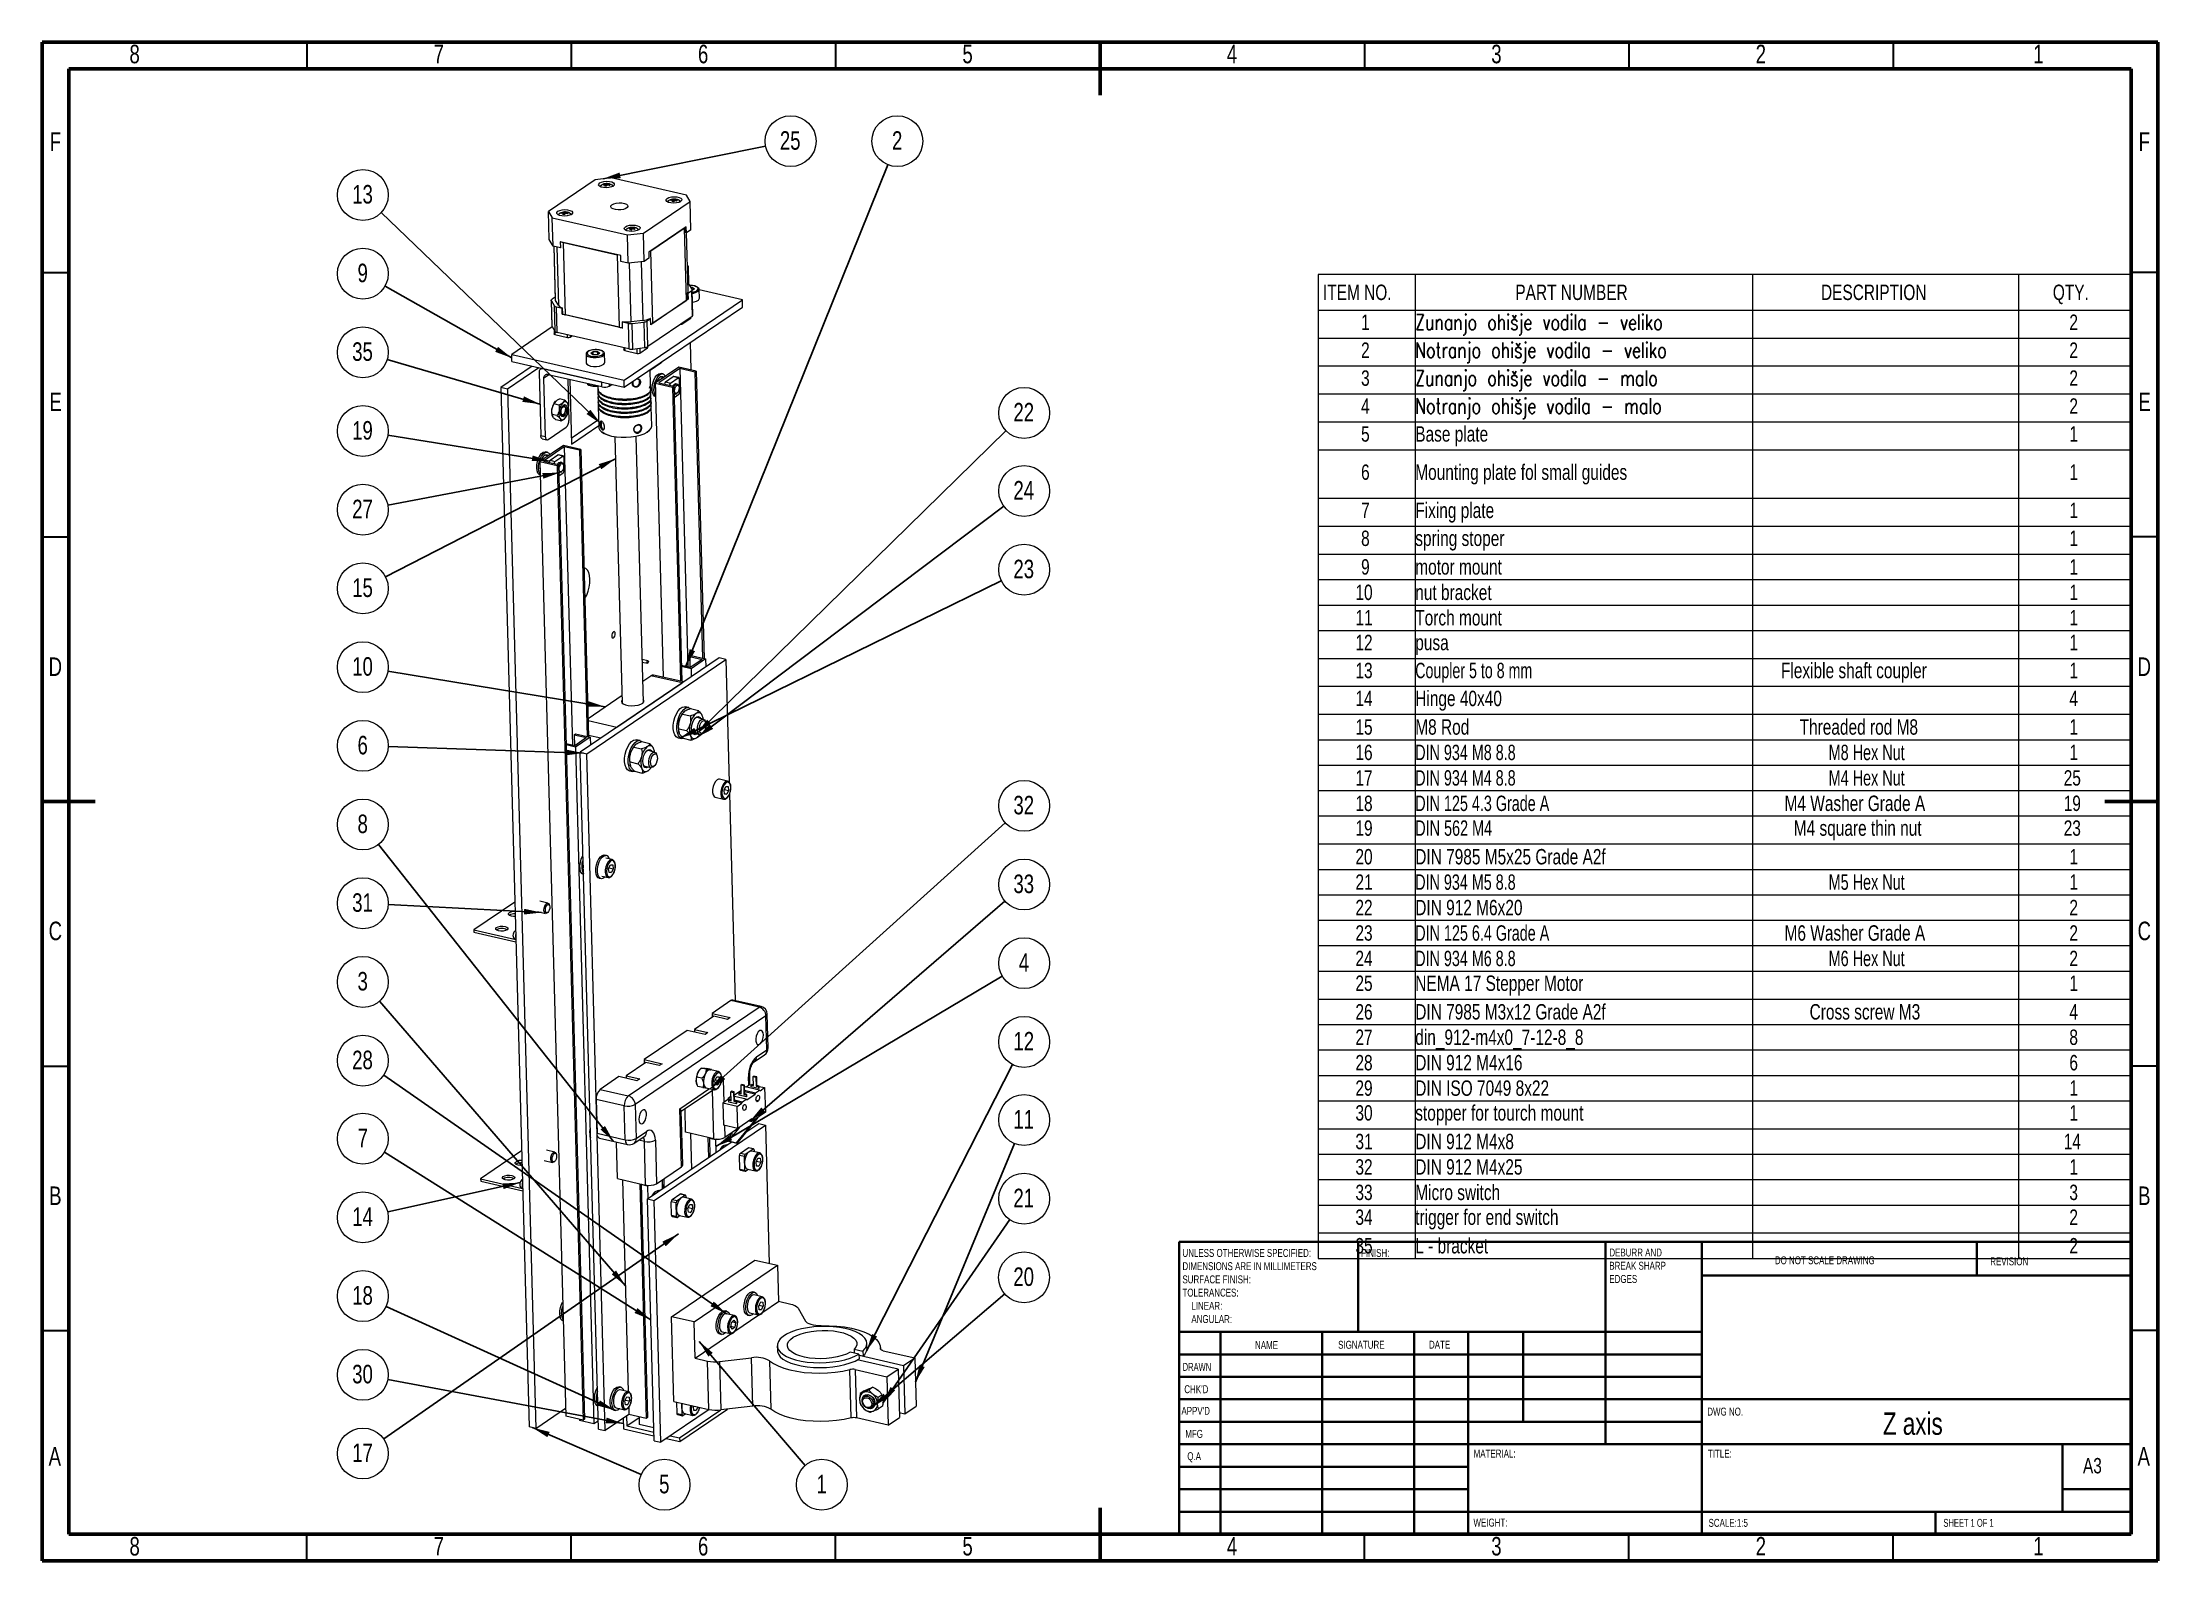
# Model space of a CAD drawing. Header units: millimetres. Extents: x 15 to 415, y 5 to 292.
import ezdxf

# ---------------------------------------------------------------- set-up
doc = ezdxf.new("R2010")
doc.units = ezdxf.units.MM
doc.styles.add('SLDTEXTSTYLE0', font='TXT', dxfattribs={"width": 0.75})
doc.styles.add('SLDTEXTSTYLE1', font='TXT', dxfattribs={"width": 0.686449})
doc.styles.add('SLDTEXTSTYLE2', font='TXT', dxfattribs={"width": 0.6875})
doc.styles.add('SLDTEXTSTYLE3', font='TXT', dxfattribs={"width": 0.75, "bigfont": 'bigfont'})
doc.styles.add('SLDTEXTSTYLE4', font='TXT', dxfattribs={"width": 0.691176})
doc.styles.add('SLDTEXTSTYLE5', font='TXT', dxfattribs={"width": 0.696429})
doc.styles.add('SLDTEXTSTYLE6', font='TXT', dxfattribs={"width": 0.7})
doc.styles.add('SLDTEXTSTYLE7', font='TXT', dxfattribs={"width": 0.697368})
doc.dimstyles.new('SLDDIMSTYLE0', dxfattribs={"dimtxt": 0.18, "dimasz": 3.302, "dimexe": 0, "dimexo": 0.0625, "dimgap": 0, "dimtad": 0, "dimtih": 1, "dimtoh": 1, "dimdec": 0, "dimrnd": 1e-09, "dimzin": 0, "dimdsep": 46, "dimtxsty": 'Standard', "dimsah": 1, "dimcen": 0.09, "dimadec": 0, "dimazin": 0, "dimtfac": 3.302, "dimtdec": 0, "dimtofl": 0, "dimtmove": 0, "dimatfit": 3, "dimfxl": 1, "dimfrac": 2, "dimtolj": 1, "dimtzin": 0, "dimarcsym": 0})

msp = doc.modelspace()

# ---------------------------------------------------------------- texts
at = {"color": 7, "linetype": 'Continuous', "lineweight": 0}
for s, insert, char_height, attachment_point, style in [('8', (32.46, 291.54), 3.5, 2, 'SLDTEXTSTYLE0'), ('7', (89.96, 291.54), 3.5, 2, 'SLDTEXTSTYLE0'), ('6', (139.96, 291.54), 3.5, 2, 'SLDTEXTSTYLE0'), ('5', (189.96, 291.54), 3.5, 2, 'SLDTEXTSTYLE0'), ('4', (239.96, 291.54), 3.5, 2, 'SLDTEXTSTYLE0'), ('3', (289.96, 291.54), 3.5, 2, 'SLDTEXTSTYLE0'), ('2', (339.96, 291.54), 3.5, 2, 'SLDTEXTSTYLE0'), ('1', (392.46, 291.54), 3.5, 2, 'SLDTEXTSTYLE0'), ('F', (17.46, 274.98), 3.5, 2, 'SLDTEXTSTYLE0'), ('F', (412.46, 274.98), 3.5, 2, 'SLDTEXTSTYLE0'), ('E', (17.51, 225.79), 3.5, 2, 'SLDTEXTSTYLE0'), ('E', (412.51, 225.79), 3.5, 2, 'SLDTEXTSTYLE0'), ('D', (17.46, 175.73), 3.5, 2, 'SLDTEXTSTYLE0'), ('D', (412.46, 175.73), 3.5, 2, 'SLDTEXTSTYLE0'), ('C', (17.46, 125.79), 3.5, 2, 'SLDTEXTSTYLE0'), ('C', (412.46, 125.79), 3.5, 2, 'SLDTEXTSTYLE0'), ('B', (17.47, 75.73), 3.5, 2, 'SLDTEXTSTYLE0'), ('B', (412.47, 75.73), 3.5, 2, 'SLDTEXTSTYLE0'), ('FINISH:', (264.37, 63.92), 1.5, 1, 'SLDTEXTSTYLE0'), ('DO NOT SCALE DRAWING', (342.61, 62.53), 1.5, 1, 'SLDTEXTSTYLE0'), ('REVISION', (383.33, 62.33), 1.5, 1, 'SLDTEXTSTYLE0'), ('NAME', (244.32, 46.5), 1.5, 1, 'SLDTEXTSTYLE0'), ('SIGNATURE', (260.03, 46.56), 1.5, 1, 'SLDTEXTSTYLE0'), ('DATE', (277.21, 46.58), 1.5, 1, 'SLDTEXTSTYLE0'), ('DRAWN', (230.64, 42.38), 1.5, 1, 'SLDTEXTSTYLE1'), ("CHK'D", (230.94, 38.16), 1.5, 1, 'SLDTEXTSTYLE0'), ("APPV'D", (230.4, 34.07), 1.5, 1, 'SLDTEXTSTYLE0'), ('DWG NO.', (329.83, 33.93), 1.5, 1, 'SLDTEXTSTYLE0'), ('Z axis', (368.69, 33.02), 4.233, 2, 'SLDTEXTSTYLE0'), ('MFG', (231.12, 29.72), 1.5, 1, 'SLDTEXTSTYLE0'), ('A', (17.36, 26.48), 3.5, 2, 'SLDTEXTSTYLE0'), ('Q.A', (231.51, 25.5), 1.5, 1, 'SLDTEXTSTYLE0'), ('MATERIAL:', (285.65, 25.99), 1.5, 1, 'SLDTEXTSTYLE0'), ('TITLE:', (329.95, 25.99), 1.5, 1, 'SLDTEXTSTYLE0'), ('A3', (400.87, 24.41), 2.91, 1, 'SLDTEXTSTYLE0'), ('A', (412.36, 26.48), 3.5, 2, 'SLDTEXTSTYLE0'), ('WEIGHT:', (285.62, 12.95), 1.499, 1, 'SLDTEXTSTYLE0'), ('SCALE:1:5', (330.07, 12.9), 1.5, 1, 'SLDTEXTSTYLE0'), ('SHEET 1 OF 1', (374.48, 12.9), 1.5, 1, 'SLDTEXTSTYLE2'), ('8', (32.46, 9.48), 3.5, 2, 'SLDTEXTSTYLE0'), ('7', (89.96, 9.48), 3.5, 2, 'SLDTEXTSTYLE0'), ('6', (139.96, 9.48), 3.5, 2, 'SLDTEXTSTYLE0'), ('5', (189.96, 9.48), 3.5, 2, 'SLDTEXTSTYLE0'), ('4', (239.96, 9.48), 3.5, 2, 'SLDTEXTSTYLE0'), ('3', (289.96, 9.48), 3.5, 2, 'SLDTEXTSTYLE0'), ('2', (339.96, 9.48), 3.5, 2, 'SLDTEXTSTYLE0'), ('1', (392.46, 9.48), 3.5, 2, 'SLDTEXTSTYLE0')]:
    msp.add_mtext(s, dxfattribs=dict(at, insert=insert, char_height=char_height, attachment_point=attachment_point, style=style))

# ---------------------------------------------------------------- blocks, each defined once
blk = doc.blocks.new('SW_NOTE_0')
at = {"color": 0, "linetype": 'Continuous', "lineweight": 0, "char_height": 1.5, "attachment_point": 1, "style": 'SLDTEXTSTYLE0'}
for s, insert in [('UNLESS OTHERWISE SPECIFIED:', (0, 1.93)), ('SURFACE FINISH:', (0, -3.07)), ('DIMENSIONS ARE IN MILLIMETERS', (0, -0.57)), ('TOLERANCES:', (0, -5.57)), ('ANGULAR:', (1.69, -10.57)), ('LINEAR:', (1.69, -8.07))]:
    blk.add_mtext(s, dxfattribs=dict(at, insert=insert))
blk = doc.blocks.new('SW_NOTE_1')
at = {"color": 0, "linetype": 'Continuous', "lineweight": 0, "char_height": 1.5, "attachment_point": 1, "style": 'SLDTEXTSTYLE0'}
for s, insert in [('DEBURR AND', (0, 1.93)), ('BREAK SHARP', (0, -0.57)), ('EDGES', (0, -3.07))]:
    blk.add_mtext(s, dxfattribs=dict(at, insert=insert))
blk = doc.blocks.new('SW_TABLEANNOTATION_0')
at = {"color": 0, "linetype": 'Continuous', "lineweight": 0}
for p, q in [((0, 0), (0, -185.98)), ((153.81, 0), (0, 0)), ((18.33, 0), (18.33, -6.73)), ((82.08, 0), (82.08, -6.73)), ((132.38, 0), (132.38, -6.73)), ((153.81, -185.98), (153.81, 0)), ((0, -6.73), (153.81, -6.73)), ((18.33, -6.73), (18.33, -185.98)), ((82.08, -6.73), (82.08, -185.98)), ((132.38, -6.73), (132.38, -185.98)), ((0, -12.01), (153.81, -12.01)), ((0, -17.29), (153.81, -17.29)), ((0, -22.57), (153.81, -22.57)), ((0, -27.85), (153.81, -27.85)), ((0, -33.13), (153.81, -33.13)), ((0, -42.29), (153.81, -42.29)), ((0, -47.57), (153.81, -47.57)), ((0, -52.85), (153.81, -52.85)), ((0, -57.66), (153.81, -57.66)), ((0, -62.47), (153.81, -62.47)), ((0, -67.28), (153.81, -67.28)), ((0, -72.56), (153.81, -72.56)), ((0, -77.84), (153.81, -77.84)), ((0, -83.12), (153.81, -83.12)), ((0, -87.93), (153.81, -87.93)), ((0, -92.73), (153.81, -92.73)), ((0, -97.54), (153.81, -97.54)), ((0, -102.35), (153.81, -102.35)), ((0, -107.63), (153.81, -107.63)), ((0, -112.44), (153.81, -112.44)), ((0, -117.25), (153.81, -117.25)), ((0, -122.05), (153.81, -122.05)), ((0, -126.86), (153.81, -126.86)), ((0, -131.67), (153.81, -131.67)), ((0, -136.95), (153.81, -136.95)), ((0, -141.76), (153.81, -141.76)), ((0, -146.57), (153.81, -146.57)), ((0, -151.38), (153.81, -151.38)), ((0, -156.18), (153.81, -156.18)), ((0, -161.46), (153.81, -161.46)), ((0, -166.27), (153.81, -166.27)), ((0, -171.08), (153.81, -171.08)), ((0, -175.89), (153.81, -175.89)), ((0, -181.17), (153.81, -181.17)), ((0, -185.98), (153.81, -185.98))]:
    blk.add_line(p, q, dxfattribs=at)
at = {"color": 0, "linetype": 'Continuous', "lineweight": 0, "attachment_point": 1}
for s, insert, char_height, style in [('ITEM NO.', (0.88, -1.91), 2.91, 'SLDTEXTSTYLE0'), ('PART NUMBER', (37.26, -1.91), 2.9104, 'SLDTEXTSTYLE0'), ('DESCRIPTION', (95.05, -1.91), 2.9104, 'SLDTEXTSTYLE0'), ('QTY.', (138.89, -1.91), 2.91, 'SLDTEXTSTYLE0'), ('1', (8.09, -7.56), 2.91, 'SLDTEXTSTYLE0'), ('Zunanjo ohišje vodila - veliko', (18.33, -7.56), 2.9104, 'SLDTEXTSTYLE3'), ('2', (142.02, -7.56), 2.91, 'SLDTEXTSTYLE0'), ('2', (8.09, -12.84), 2.91, 'SLDTEXTSTYLE0'), ('Notranjo ohišje vodila - veliko', (18.33, -12.84), 2.9104, 'SLDTEXTSTYLE3'), ('2', (142.02, -12.84), 2.91, 'SLDTEXTSTYLE0'), ('3', (8.09, -18.12), 2.91, 'SLDTEXTSTYLE0'), ('Zunanjo ohišje vodila - malo', (18.33, -18.12), 2.9104, 'SLDTEXTSTYLE3'), ('2', (142.02, -18.12), 2.91, 'SLDTEXTSTYLE0'), ('4', (8.09, -23.4), 2.91, 'SLDTEXTSTYLE0'), ('Notranjo ohišje vodila - malo', (18.33, -23.4), 2.9104, 'SLDTEXTSTYLE3'), ('2', (142.02, -23.4), 2.91, 'SLDTEXTSTYLE0'), ('5', (8.09, -28.68), 2.91, 'SLDTEXTSTYLE0'), ('Base plate', (18.33, -28.68), 2.91, 'SLDTEXTSTYLE0'), ('1', (142.02, -28.68), 2.91, 'SLDTEXTSTYLE0'), ('6', (8.09, -35.9), 2.91, 'SLDTEXTSTYLE0'), ('Mounting plate fol small guides', (18.33, -35.9), 2.9104, 'SLDTEXTSTYLE0'), ('1', (142.02, -35.9), 2.91, 'SLDTEXTSTYLE0'), ('7', (8.09, -43.12), 2.91, 'SLDTEXTSTYLE0'), ('Fixing plate', (18.33, -43.12), 2.9104, 'SLDTEXTSTYLE0'), ('1', (142.02, -43.12), 2.91, 'SLDTEXTSTYLE0'), ('8', (8.09, -48.4), 2.91, 'SLDTEXTSTYLE0'), ('spring stoper', (18.33, -48.4), 2.9104, 'SLDTEXTSTYLE0'), ('1', (142.02, -48.4), 2.91, 'SLDTEXTSTYLE0'), ('9', (8.09, -53.81), 2.91, 'SLDTEXTSTYLE0'), ('motor mount', (18.33, -53.81), 2.9104, 'SLDTEXTSTYLE0'), ('1', (142.02, -53.81), 2.91, 'SLDTEXTSTYLE0'), ('10', (7.02, -58.62), 2.91, 'SLDTEXTSTYLE0'), ('nut bracket', (18.33, -58.62), 2.9104, 'SLDTEXTSTYLE0'), ('1', (142.02, -58.62), 2.91, 'SLDTEXTSTYLE0'), ('11', (7.02, -63.42), 2.91, 'SLDTEXTSTYLE0'), ('Torch mount', (18.33, -63.42), 2.9104, 'SLDTEXTSTYLE0'), ('1', (142.02, -63.42), 2.91, 'SLDTEXTSTYLE0'), ('12', (7.02, -68.1), 2.91, 'SLDTEXTSTYLE0'), ('pusa', (18.33, -68.1), 2.91, 'SLDTEXTSTYLE0'), ('1', (142.02, -68.1), 2.91, 'SLDTEXTSTYLE0'), ('13', (7.02, -73.39), 2.91, 'SLDTEXTSTYLE0'), ('Coupler 5 to 8 mm', (18.33, -73.39), 2.9104, 'SLDTEXTSTYLE4'), ('Flexible shaft coupler', (87.48, -73.39), 2.9104, 'SLDTEXTSTYLE0'), ('1', (142.02, -73.39), 2.91, 'SLDTEXTSTYLE0'), ('14', (7.02, -78.67), 2.91, 'SLDTEXTSTYLE0'), ('Hinge 40x40', (18.33, -78.67), 2.9104, 'SLDTEXTSTYLE0'), ('4', (142.02, -78.67), 2.91, 'SLDTEXTSTYLE0'), ('M8 Rod', (18.33, -84.07), 2.91, 'SLDTEXTSTYLE0'), ('Threaded rod M8', (91.01, -84.07), 2.9104, 'SLDTEXTSTYLE0'), ('15', (7.02, -84.07), 2.91, 'SLDTEXTSTYLE0'), ('1', (142.02, -84.07), 2.91, 'SLDTEXTSTYLE0'), ('16', (7.02, -88.88), 2.91, 'SLDTEXTSTYLE0'), ('DIN 934 M8 8.8', (18.33, -88.88), 2.9104, 'SLDTEXTSTYLE5'), ('M8 Hex Nut', (96.5, -88.88), 2.91, 'SLDTEXTSTYLE6'), ('1', (142.02, -88.88), 2.91, 'SLDTEXTSTYLE0'), ('17', (7.02, -93.69), 2.91, 'SLDTEXTSTYLE0'), ('DIN 934 M4 8.8', (18.33, -93.69), 2.9104, 'SLDTEXTSTYLE5'), ('M4 Hex Nut', (96.5, -93.69), 2.91, 'SLDTEXTSTYLE6'), ('25', (140.95, -93.69), 2.91, 'SLDTEXTSTYLE0'), ('18', (7.02, -98.5), 2.91, 'SLDTEXTSTYLE0'), ('DIN 125 4.3 Grade A', (18.33, -98.5), 2.9104, 'SLDTEXTSTYLE7'), ('M4 Washer Grade A', (88.16, -98.5), 2.9104, 'SLDTEXTSTYLE0'), ('19', (140.95, -98.5), 2.91, 'SLDTEXTSTYLE0'), ('19', (7.02, -103.18), 2.91, 'SLDTEXTSTYLE0'), ('DIN 562 M4', (18.33, -103.18), 2.91, 'SLDTEXTSTYLE6'), ('M4 square thin nut', (89.9, -103.18), 2.9104, 'SLDTEXTSTYLE0'), ('23', (140.95, -103.18), 2.91, 'SLDTEXTSTYLE0'), ('20', (7.02, -108.59), 2.91, 'SLDTEXTSTYLE0'), ('DIN 7985 M5x25 Grade A2f', (18.33, -108.59), 2.9104, 'SLDTEXTSTYLE0'), ('1', (142.02, -108.59), 2.91, 'SLDTEXTSTYLE0'), ('21', (7.02, -113.39), 2.91, 'SLDTEXTSTYLE0'), ('DIN 934 M5 8.8', (18.33, -113.39), 2.9104, 'SLDTEXTSTYLE5'), ('M5 Hex Nut', (96.5, -113.39), 2.91, 'SLDTEXTSTYLE6'), ('1', (142.02, -113.39), 2.91, 'SLDTEXTSTYLE0'), ('22', (7.02, -118.2), 2.91, 'SLDTEXTSTYLE0'), ('DIN 912 M6x20', (18.33, -118.2), 2.9104, 'SLDTEXTSTYLE0'), ('2', (142.02, -118.2), 2.91, 'SLDTEXTSTYLE0'), ('23', (7.02, -123.01), 2.91, 'SLDTEXTSTYLE0'), ('DIN 125 6.4 Grade A', (18.33, -123.01), 2.9104, 'SLDTEXTSTYLE7'), ('M6 Washer Grade A', (88.16, -123.01), 2.9104, 'SLDTEXTSTYLE0'), ('2', (142.02, -123.01), 2.91, 'SLDTEXTSTYLE0'), ('24', (7.02, -127.82), 2.91, 'SLDTEXTSTYLE0'), ('DIN 934 M6 8.8', (18.33, -127.82), 2.9104, 'SLDTEXTSTYLE5'), ('M6 Hex Nut', (96.5, -127.82), 2.91, 'SLDTEXTSTYLE6'), ('2', (142.02, -127.82), 2.91, 'SLDTEXTSTYLE0'), ('25', (7.02, -132.5), 2.91, 'SLDTEXTSTYLE0'), ('NEMA 17 Stepper Motor', (18.33, -132.5), 2.9104, 'SLDTEXTSTYLE0'), ('1', (142.02, -132.5), 2.91, 'SLDTEXTSTYLE0'), ('26', (7.02, -137.91), 2.91, 'SLDTEXTSTYLE0'), ('DIN 7985 M3x12 Grade A2f', (18.33, -137.91), 2.9104, 'SLDTEXTSTYLE0'), ('Cross screw M3', (92.9, -137.91), 2.9104, 'SLDTEXTSTYLE0'), ('4', (142.02, -137.91), 2.91, 'SLDTEXTSTYLE0'), ('27', (7.02, -142.71), 2.91, 'SLDTEXTSTYLE0'), ('din_912-m4x0_7-12-8_8', (18.33, -142.71), 2.9104, 'SLDTEXTSTYLE0'), ('8', (142.02, -142.71), 2.91, 'SLDTEXTSTYLE0'), ('28', (7.02, -147.52), 2.91, 'SLDTEXTSTYLE0'), ('DIN 912 M4x16', (18.33, -147.52), 2.9104, 'SLDTEXTSTYLE0'), ('6', (142.02, -147.52), 2.91, 'SLDTEXTSTYLE0'), ('29', (7.02, -152.33), 2.91, 'SLDTEXTSTYLE0'), ('DIN ISO 7049 8x22', (18.33, -152.33), 2.9104, 'SLDTEXTSTYLE0'), ('1', (142.02, -152.33), 2.91, 'SLDTEXTSTYLE0'), ('30', (7.02, -157.01), 2.91, 'SLDTEXTSTYLE0'), ('stopper for tourch mount', (18.33, -157.01), 2.9104, 'SLDTEXTSTYLE0'), ('1', (142.02, -157.01), 2.91, 'SLDTEXTSTYLE0'), ('31', (7.02, -162.42), 2.91, 'SLDTEXTSTYLE0'), ('DIN 912 M4x8', (18.33, -162.42), 2.9104, 'SLDTEXTSTYLE0'), ('14', (140.95, -162.42), 2.91, 'SLDTEXTSTYLE0'), ('32', (7.02, -167.23), 2.91, 'SLDTEXTSTYLE0'), ('DIN 912 M4x25', (18.33, -167.23), 2.9104, 'SLDTEXTSTYLE0'), ('1', (142.02, -167.23), 2.91, 'SLDTEXTSTYLE0'), ('33', (7.02, -172.04), 2.91, 'SLDTEXTSTYLE0'), ('Micro switch', (18.33, -172.04), 2.9104, 'SLDTEXTSTYLE0'), ('3', (142.02, -172.04), 2.91, 'SLDTEXTSTYLE0'), ('34', (7.02, -176.72), 2.91, 'SLDTEXTSTYLE0'), ('trigger for end switch', (18.33, -176.72), 2.9104, 'SLDTEXTSTYLE0'), ('2', (142.02, -176.72), 2.91, 'SLDTEXTSTYLE0'), ('35', (7.02, -182.12), 2.91, 'SLDTEXTSTYLE0'), ('L - bracket', (18.33, -182.12), 2.9104, 'SLDTEXTSTYLE0'), ('2', (142.02, -182.12), 2.91, 'SLDTEXTSTYLE0')]:
    blk.add_mtext(s, dxfattribs=dict(at, insert=insert, char_height=char_height, style=style))
blk = doc.blocks.new('SW_NOTE_2')
at = {"color": 0, "linetype": 'Continuous', "lineweight": 0}
blk.add_circle((1.8, 4.46), 4.81, dxfattribs=at)
at = {"color": 0, "linetype": 'Continuous', "lineweight": 0, "insert": (1.76, 6.34), "char_height": 3.5, "attachment_point": 2, "style": 'SLDTEXTSTYLE0'}
blk.add_mtext('2', dxfattribs=at)
blk = doc.blocks.new('SW_NOTE_3')
at = {"color": 0, "linetype": 'Continuous', "lineweight": 0}
blk.add_circle((4.71, 0.94), 4.81, dxfattribs=at)
at = {"color": 0, "linetype": 'Continuous', "lineweight": 0, "insert": (4.64, 2.83), "char_height": 3.5, "attachment_point": 2, "style": 'SLDTEXTSTYLE0'}
blk.add_mtext('25', dxfattribs=at)
blk = doc.blocks.new('SW_NOTE_4')
at = {"color": 0, "linetype": 'Continuous', "lineweight": 0}
blk.add_circle((3.43, 3.36), 4.81, dxfattribs=at)
at = {"color": 0, "linetype": 'Continuous', "lineweight": 0, "insert": (3.36, 5.25), "char_height": 3.5, "attachment_point": 2, "style": 'SLDTEXTSTYLE0'}
blk.add_mtext('22', dxfattribs=at)
blk = doc.blocks.new('SW_NOTE_5')
at = {"color": 0, "linetype": 'Continuous', "lineweight": 0}
blk.add_circle((3.84, 2.89), 4.81, dxfattribs=at)
at = {"color": 0, "linetype": 'Continuous', "lineweight": 0, "insert": (3.77, 4.78), "char_height": 3.5, "attachment_point": 2, "style": 'SLDTEXTSTYLE0'}
blk.add_mtext('24', dxfattribs=at)
blk = doc.blocks.new('SW_NOTE_6')
at = {"color": 0, "linetype": 'Continuous', "lineweight": 0}
blk.add_circle((4.32, 2.11), 4.81, dxfattribs=at)
at = {"color": 0, "linetype": 'Continuous', "lineweight": 0, "insert": (4.25, 3.99), "char_height": 3.5, "attachment_point": 2, "style": 'SLDTEXTSTYLE0'}
blk.add_mtext('23', dxfattribs=at)
blk = doc.blocks.new('SW_NOTE_7')
at = {"color": 0, "linetype": 'Continuous', "lineweight": 0}
blk.add_circle((3.57, 3.22), 4.81, dxfattribs=at)
at = {"color": 0, "linetype": 'Continuous', "lineweight": 0, "insert": (3.5, 5.1), "char_height": 3.5, "attachment_point": 2, "style": 'SLDTEXTSTYLE0'}
blk.add_mtext('32', dxfattribs=at)
blk = doc.blocks.new('SW_NOTE_8')
at = {"color": 0, "linetype": 'Continuous', "lineweight": 0}
blk.add_circle((3.64, 3.14), 4.81, dxfattribs=at)
at = {"color": 0, "linetype": 'Continuous', "lineweight": 0, "insert": (3.57, 5.02), "char_height": 3.5, "attachment_point": 2, "style": 'SLDTEXTSTYLE0'}
blk.add_mtext('33', dxfattribs=at)
blk = doc.blocks.new('SW_NOTE_9')
at = {"color": 0, "linetype": 'Continuous', "lineweight": 0}
blk.add_circle((4.13, 2.46), 4.81, dxfattribs=at)
at = {"color": 0, "linetype": 'Continuous', "lineweight": 0, "insert": (4.1, 4.34), "char_height": 3.5, "attachment_point": 2, "style": 'SLDTEXTSTYLE0'}
blk.add_mtext('4', dxfattribs=at)
blk = doc.blocks.new('SW_NOTE_10')
at = {"color": 0, "linetype": 'Continuous', "lineweight": 0}
blk.add_circle((2.18, 4.28), 4.81, dxfattribs=at)
at = {"color": 0, "linetype": 'Continuous', "lineweight": 0, "insert": (2.11, 6.16), "char_height": 3.5, "attachment_point": 2, "style": 'SLDTEXTSTYLE0'}
blk.add_mtext('12', dxfattribs=at)
blk = doc.blocks.new('SW_NOTE_11')
at = {"color": 0, "linetype": 'Continuous', "lineweight": 0}
blk.add_circle((1.84, 4.44), 4.81, dxfattribs=at)
at = {"color": 0, "linetype": 'Continuous', "lineweight": 0, "insert": (1.77, 6.32), "char_height": 3.5, "attachment_point": 2, "style": 'SLDTEXTSTYLE0'}
blk.add_mtext('11', dxfattribs=at)
blk = doc.blocks.new('SW_NOTE_12')
at = {"color": 0, "linetype": 'Continuous', "lineweight": 0}
blk.add_circle((2.73, 3.95), 4.81, dxfattribs=at)
at = {"color": 0, "linetype": 'Continuous', "lineweight": 0, "insert": (2.66, 5.84), "char_height": 3.5, "attachment_point": 2, "style": 'SLDTEXTSTYLE0'}
blk.add_mtext('21', dxfattribs=at)
blk = doc.blocks.new('SW_NOTE_13')
at = {"color": 0, "linetype": 'Continuous', "lineweight": 0}
blk.add_circle((3.65, 3.12), 4.81, dxfattribs=at)
at = {"color": 0, "linetype": 'Continuous', "lineweight": 0, "insert": (3.58, 5), "char_height": 3.5, "attachment_point": 2, "style": 'SLDTEXTSTYLE0'}
blk.add_mtext('20', dxfattribs=at)
blk = doc.blocks.new('SW_NOTE_14')
at = {"color": 0, "linetype": 'Continuous', "lineweight": 0}
blk.add_circle((3.12, -3.65), 4.81, dxfattribs=at)
at = {"color": 0, "linetype": 'Continuous', "lineweight": 0, "insert": (3.09, -1.77), "char_height": 3.5, "attachment_point": 2, "style": 'SLDTEXTSTYLE0'}
blk.add_mtext('1', dxfattribs=at)
blk = doc.blocks.new('SW_NOTE_15')
at = {"color": 0, "linetype": 'Continuous', "lineweight": 0}
blk.add_circle((4.41, -1.91), 4.81, dxfattribs=at)
at = {"color": 0, "linetype": 'Continuous', "lineweight": 0, "insert": (4.38, -0.03), "char_height": 3.5, "attachment_point": 2, "style": 'SLDTEXTSTYLE0'}
blk.add_mtext('5', dxfattribs=at)
blk = doc.blocks.new('SW_NOTE_16')
at = {"color": 0, "linetype": 'Continuous', "lineweight": 0}
blk.add_circle((-3.95, -2.74), 4.81, dxfattribs=at)
at = {"color": 0, "linetype": 'Continuous', "lineweight": 0, "insert": (-4.02, -0.86), "char_height": 3.5, "attachment_point": 2, "style": 'SLDTEXTSTYLE0'}
blk.add_mtext('17', dxfattribs=at)
blk = doc.blocks.new('SW_NOTE_17')
at = {"color": 0, "linetype": 'Continuous', "lineweight": 0}
blk.add_circle((-4.72, 0.88), 4.81, dxfattribs=at)
at = {"color": 0, "linetype": 'Continuous', "lineweight": 0, "insert": (-4.79, 2.77), "char_height": 3.5, "attachment_point": 2, "style": 'SLDTEXTSTYLE0'}
blk.add_mtext('30', dxfattribs=at)
blk = doc.blocks.new('SW_NOTE_18')
at = {"color": 0, "linetype": 'Continuous', "lineweight": 0}
blk.add_circle((-4.38, 1.98), 4.81, dxfattribs=at)
at = {"color": 0, "linetype": 'Continuous', "lineweight": 0, "insert": (-4.45, 3.87), "char_height": 3.5, "attachment_point": 2, "style": 'SLDTEXTSTYLE0'}
blk.add_mtext('18', dxfattribs=at)
blk = doc.blocks.new('SW_NOTE_19')
at = {"color": 0, "linetype": 'Continuous', "lineweight": 0}
blk.add_circle((-4.69, -1.04), 4.81, dxfattribs=at)
at = {"color": 0, "linetype": 'Continuous', "lineweight": 0, "insert": (-4.76, 0.84), "char_height": 3.5, "attachment_point": 2, "style": 'SLDTEXTSTYLE0'}
blk.add_mtext('14', dxfattribs=at)
blk = doc.blocks.new('SW_NOTE_20')
at = {"color": 0, "linetype": 'Continuous', "lineweight": 0}
blk.add_circle((-4.07, 2.56), 4.81, dxfattribs=at)
at = {"color": 0, "linetype": 'Continuous', "lineweight": 0, "insert": (-4.1, 4.44), "char_height": 3.5, "attachment_point": 2, "style": 'SLDTEXTSTYLE0'}
blk.add_mtext('7', dxfattribs=at)
blk = doc.blocks.new('SW_NOTE_21')
at = {"color": 0, "linetype": 'Continuous', "lineweight": 0}
blk.add_circle((-3.94, 2.75), 4.81, dxfattribs=at)
at = {"color": 0, "linetype": 'Continuous', "lineweight": 0, "insert": (-4.01, 4.63), "char_height": 3.5, "attachment_point": 2, "style": 'SLDTEXTSTYLE0'}
blk.add_mtext('28', dxfattribs=at)
blk = doc.blocks.new('SW_NOTE_22')
at = {"color": 0, "linetype": 'Continuous', "lineweight": 0}
blk.add_circle((-3.14, 3.64), 4.81, dxfattribs=at)
at = {"color": 0, "linetype": 'Continuous', "lineweight": 0, "insert": (-3.18, 5.52), "char_height": 3.5, "attachment_point": 2, "style": 'SLDTEXTSTYLE0'}
blk.add_mtext('3', dxfattribs=at)
blk = doc.blocks.new('SW_NOTE_23')
at = {"color": 0, "linetype": 'Continuous', "lineweight": 0}
blk.add_circle((-4.8, 0.25), 4.81, dxfattribs=at)
at = {"color": 0, "linetype": 'Continuous', "lineweight": 0, "insert": (-4.87, 2.13), "char_height": 3.5, "attachment_point": 2, "style": 'SLDTEXTSTYLE0'}
blk.add_mtext('31', dxfattribs=at)
blk = doc.blocks.new('SW_NOTE_24')
at = {"color": 0, "linetype": 'Continuous', "lineweight": 0}
blk.add_circle((-2.98, 3.77), 4.81, dxfattribs=at)
at = {"color": 0, "linetype": 'Continuous', "lineweight": 0, "insert": (-3.02, 5.65), "char_height": 3.5, "attachment_point": 2, "style": 'SLDTEXTSTYLE0'}
blk.add_mtext('8', dxfattribs=at)
blk = doc.blocks.new('SW_NOTE_25')
at = {"color": 0, "linetype": 'Continuous', "lineweight": 0}
blk.add_circle((-4.8, 0.16), 4.81, dxfattribs=at)
at = {"color": 0, "linetype": 'Continuous', "lineweight": 0, "insert": (-4.84, 2.04), "char_height": 3.5, "attachment_point": 2, "style": 'SLDTEXTSTYLE0'}
blk.add_mtext('6', dxfattribs=at)
blk = doc.blocks.new('SW_NOTE_26')
at = {"color": 0, "linetype": 'Continuous', "lineweight": 0}
blk.add_circle((-4.74, 0.78), 4.81, dxfattribs=at)
at = {"color": 0, "linetype": 'Continuous', "lineweight": 0, "insert": (-4.81, 2.66), "char_height": 3.5, "attachment_point": 2, "style": 'SLDTEXTSTYLE0'}
blk.add_mtext('10', dxfattribs=at)
blk = doc.blocks.new('SW_NOTE_27')
at = {"color": 0, "linetype": 'Continuous', "lineweight": 0}
blk.add_circle((-4.28, -2.19), 4.81, dxfattribs=at)
at = {"color": 0, "linetype": 'Continuous', "lineweight": 0, "insert": (-4.35, -0.31), "char_height": 3.5, "attachment_point": 2, "style": 'SLDTEXTSTYLE0'}
blk.add_mtext('15', dxfattribs=at)
blk = doc.blocks.new('SW_NOTE_28')
at = {"color": 0, "linetype": 'Continuous', "lineweight": 0}
blk.add_circle((-4.72, -0.89), 4.81, dxfattribs=at)
at = {"color": 0, "linetype": 'Continuous', "lineweight": 0, "insert": (-4.79, 1), "char_height": 3.5, "attachment_point": 2, "style": 'SLDTEXTSTYLE0'}
blk.add_mtext('27', dxfattribs=at)
blk = doc.blocks.new('SW_NOTE_29')
at = {"color": 0, "linetype": 'Continuous', "lineweight": 0}
blk.add_circle((-4.74, 0.76), 4.81, dxfattribs=at)
at = {"color": 0, "linetype": 'Continuous', "lineweight": 0, "insert": (-4.82, 2.65), "char_height": 3.5, "attachment_point": 2, "style": 'SLDTEXTSTYLE0'}
blk.add_mtext('19', dxfattribs=at)
blk = doc.blocks.new('SW_NOTE_30')
at = {"color": 0, "linetype": 'Continuous', "lineweight": 0}
blk.add_circle((-4.61, 1.35), 4.81, dxfattribs=at)
at = {"color": 0, "linetype": 'Continuous', "lineweight": 0, "insert": (-4.68, 3.23), "char_height": 3.5, "attachment_point": 2, "style": 'SLDTEXTSTYLE0'}
blk.add_mtext('35', dxfattribs=at)
blk = doc.blocks.new('SW_NOTE_31')
at = {"color": 0, "linetype": 'Continuous', "lineweight": 0}
blk.add_circle((-4.18, 2.37), 4.81, dxfattribs=at)
at = {"color": 0, "linetype": 'Continuous', "lineweight": 0, "insert": (-4.22, 4.25), "char_height": 3.5, "attachment_point": 2, "style": 'SLDTEXTSTYLE0'}
blk.add_mtext('9', dxfattribs=at)
blk = doc.blocks.new('SW_NOTE_32')
at = {"color": 0, "linetype": 'Continuous', "lineweight": 0}
blk.add_circle((-3.46, 3.33), 4.81, dxfattribs=at)
at = {"color": 0, "linetype": 'Continuous', "lineweight": 0, "insert": (-3.53, 5.21), "char_height": 3.5, "attachment_point": 2, "style": 'SLDTEXTSTYLE0'}
blk.add_mtext('13', dxfattribs=at)

# ---------------------------------------------------------------- linework, layer by layer
at = {"color": 7, "linetype": 'Continuous', "lineweight": 60}
for p, q in [((15, 292), (415, 292)), ((15, 5), (15, 292)), ((215, 292), (215, 282)), ((415, 292), (415, 5)), ((20, 287), (410, 287)), ((20, 10), (20, 287)), ((410, 287), (410, 10)), ((15, 148.5), (25, 148.5)), ((415, 148.5), (405, 148.5)), ((410, 65.25), (410, 10)), ((215, 5), (215, 15)), ((410, 10), (20, 10)), ((410, 10), (222.8, 10)), ((415, 5), (15, 5))]:
    msp.add_line(p, q, dxfattribs=at)
at = {"color": 7, "linetype": 'Continuous', "lineweight": 30}
for p, q in [((65, 292), (65, 287)), ((115, 292), (115, 287)), ((165, 292), (165, 287)), ((265, 292), (265, 287)), ((315, 292), (315, 287)), ((365, 292), (365, 287)), ((15, 248.5), (20, 248.5)), ((415, 248.5), (410, 248.5)), ((15, 198.5), (20, 198.5)), ((415, 198.5), (410, 198.5)), ((15, 98.5), (20, 98.5)), ((415, 98.5), (410, 98.5)), ((15, 48.5), (20, 48.5)), ((415, 48.5), (410, 48.5)), ((65, 5), (65, 10)), ((115, 5), (115, 10)), ((165, 5), (165, 10)), ((265, 5), (265, 10)), ((315, 5), (315, 10)), ((365, 5), (365, 10))]:
    msp.add_line(p, q, dxfattribs=at)
at = {"color": 7, "linetype": 'Continuous', "lineweight": 15}
for p, q in [((119.52, 266.03), (110.71, 260.05)), ((122.55, 266.39), (119.52, 266.03)), ((121.06, 265.03), (121.16, 265.15)), ((121.46, 265.05), (121.06, 265.03)), ((121.16, 265.15), (121.56, 265.19)), ((121.16, 265.15), (121.24, 265.04)), ((121.34, 264.81), (121.46, 265.05)), ((121.46, 265.05), (121.51, 264.8)), ((121.56, 265.19), (121.7, 265.28)), ((121.56, 265.19), (121.6, 264.79)), ((121.79, 265.02), (121.65, 264.78)), ((121.66, 264.8), (121.7, 265.28)), ((122.19, 264.91), (121.79, 265.02)), ((121.89, 265.16), (121.87, 265)), ((122.01, 265.25), (121.89, 265.16)), ((121.89, 265.16), (122.29, 265.03)), ((122.29, 265.03), (122.19, 264.91)), ((122.19, 264.91), (122.29, 265.03)), ((136.79, 263.14), (122.55, 266.39)), ((110.71, 260.05), (111.42, 258.84)), ((110.85, 254.71), (110.71, 260.05)), ((128.69, 255.95), (137.5, 261.92)), ((133.81, 262.11), (133.91, 262.24)), ((134.21, 262.14), (133.81, 262.11)), ((133.91, 262.24), (134.31, 262.28)), ((133.91, 262.24), (133.99, 262.13)), ((134.09, 261.9), (134.21, 262.14)), ((134.21, 262.14), (134.26, 261.89)), ((134.31, 262.28), (134.45, 262.37)), ((134.31, 262.28), (134.35, 261.87)), ((134.54, 262.11), (134.4, 261.87)), ((134.41, 261.89), (134.45, 262.37)), ((134.94, 261.99), (134.54, 262.11)), ((134.64, 262.25), (134.62, 262.09)), ((134.76, 262.34), (134.64, 262.25)), ((134.64, 262.25), (135.04, 262.12)), ((135.04, 262.12), (134.94, 261.99)), ((134.94, 262), (135.04, 262.12)), ((137.5, 261.92), (136.79, 263.14)), ((137.64, 256.58), (137.5, 261.92)), ((111.42, 258.84), (125.66, 255.59)), ((111.57, 253.49), (111.42, 258.84)), ((113.17, 259.67), (113.27, 259.8)), ((113.57, 259.7), (113.17, 259.67)), ((113.27, 259.8), (113.67, 259.84)), ((113.27, 259.8), (113.35, 259.69)), ((113.45, 259.46), (113.57, 259.7)), ((113.57, 259.7), (113.61, 259.45)), ((113.67, 259.84), (113.81, 259.93)), ((113.67, 259.84), (113.71, 259.43)), ((113.9, 259.67), (113.76, 259.43)), ((113.77, 259.45), (113.81, 259.93)), ((114.3, 259.55), (113.9, 259.67)), ((114, 259.8), (113.98, 259.64)), ((114.12, 259.9), (114, 259.8)), ((114, 259.8), (114.4, 259.68)), ((114.4, 259.68), (114.3, 259.55)), ((114.3, 259.56), (114.4, 259.68)), ((126.3, 256.81), (125.94, 256.82)), ((126.09, 256.58), (126.3, 256.81)), ((126.37, 256.52), (126.09, 256.58)), ((126.11, 256.94), (126.48, 256.94)), ((126.11, 256.94), (126.18, 256.82)), ((126.3, 256.81), (126.35, 256.53)), ((126.59, 256.75), (126.37, 256.52)), ((126.48, 256.94), (126.7, 257.01)), ((126.48, 256.94), (126.49, 256.65)), ((126.96, 256.59), (126.59, 256.75)), ((126.64, 256.73), (126.7, 257.01)), ((126.7, 257.01), (126.98, 256.95)), ((126.77, 256.87), (126.75, 256.68)), ((126.98, 256.95), (126.77, 256.87)), ((126.77, 256.87), (127.13, 256.71)), ((136.75, 257.13), (129.67, 252.33)), ((130.06, 252.6), (136.35, 256.86)), ((136.35, 256.86), (136.72, 243.16)), ((136.7, 256.01), (136.67, 257.08)), ((136.7, 256.01), (136.78, 255.99)), ((136.78, 255.99), (136.75, 257.13)), ((137.64, 256.58), (136.78, 255.99)), ((137.14, 244.96), (136.84, 256.03)), ((111.57, 253.49), (110.85, 254.71)), ((112.97, 253.17), (111.57, 253.49)), ((111.71, 253.46), (111.98, 243.48)), ((124.37, 251.71), (112.94, 254.32)), ((112.94, 254.32), (112.97, 253.17)), ((112.97, 253.17), (113.02, 253.21)), ((113.02, 253.21), (112.99, 254.3)), ((113.58, 254.17), (123.73, 251.85)), ((113.95, 240.46), (113.58, 254.17)), ((125.66, 255.59), (128.69, 255.95)), ((125.81, 250.24), (125.66, 255.59)), ((128.83, 250.6), (128.69, 255.95)), ((129.67, 252.33), (129.7, 251.19)), ((130.44, 238.89), (130.06, 252.6)), ((123.73, 251.85), (124.11, 238.15)), ((124.4, 250.56), (124.37, 251.71)), ((125.81, 250.24), (124.4, 250.56)), ((128.83, 250.6), (125.81, 250.24)), ((129.7, 251.19), (128.83, 250.6)), ((137.18, 249.66), (137.01, 249.7)), ((137.18, 249.66), (137.02, 249.55)), ((137.27, 246.28), (137.18, 249.66)), ((137.01, 244.59), (137.09, 244.57)), ((137.04, 243.44), (137.01, 244.59)), ((137.09, 244.57), (137.74, 245.01)), ((137.09, 244.57), (137.12, 243.42)), ((137.86, 245.32), (137.34, 246.21)), ((137.64, 245.7), (137.89, 245.7)), ((137.74, 245.01), (137.87, 240.16)), ((137.89, 245.7), (138.3, 245.4)), ((137.91, 245.13), (137.89, 245.7)), ((138.3, 245.4), (137.89, 245.12)), ((138.02, 240.39), (137.89, 245.23)), ((139.24, 243.61), (139.19, 245.28)), ((147.37, 243.33), (139.19, 245.2)), ((111.23, 243.21), (111.36, 238.37)), ((111.26, 243.12), (111.78, 242.23)), ((111.39, 238.28), (111.26, 243.12)), ((111.97, 243.83), (111.38, 243.43)), ((111.78, 242.23), (111.91, 237.39)), ((112.58, 242.33), (112.06, 243.21)), ((112.23, 241.99), (113.28, 241.75)), ((112.36, 237.15), (112.23, 241.99)), ((113.28, 241.75), (113.33, 241.79)), ((113.31, 240.61), (113.28, 241.75)), ((113.31, 240.61), (113.36, 240.64)), ((124.74, 238), (113.31, 240.61)), ((113.33, 241.79), (113.36, 240.64)), ((124.11, 238.15), (113.95, 240.46)), ((125.02, 228.17), (147.37, 243.33)), ((125.05, 226.8), (147.41, 241.96)), ((137.87, 240.16), (129.49, 234.48)), ((137.12, 243.42), (130.04, 238.63)), ((136.72, 243.16), (130.44, 238.89)), ((137.04, 243.44), (137.12, 243.42)), ((137.66, 239.87), (137.66, 240.02)), ((147.41, 241.96), (147.37, 243.33)), ((111.43, 238.22), (103.76, 233.02)), ((111.39, 238.28), (111.91, 237.39)), ((111.76, 237.66), (111.78, 236.87)), ((111.94, 236.76), (114.32, 236.21)), ((125.9, 234.06), (112.36, 237.15)), ((114.81, 236.27), (115.16, 236.51)), ((124.76, 239.18), (124.71, 239.14)), ((124.71, 239.14), (125.76, 238.9)), ((124.74, 238), (124.71, 239.14)), ((125.76, 238.9), (125.9, 234.06)), ((128.54, 239.45), (126.34, 239.19)), ((126.52, 238.87), (128.74, 239.13)), ((126.65, 234.03), (126.52, 238.87)), ((128.74, 239.13), (128.87, 234.29)), ((129.36, 239.33), (130.01, 239.77)), ((129.49, 234.48), (129.36, 239.33)), ((130.01, 239.77), (129.93, 239.79)), ((130.04, 238.63), (130.01, 239.77)), ((137.61, 239.79), (136.14, 238.79)), ((103.8, 231.65), (103.76, 233.02)), ((103.76, 233.02), (125.02, 228.17)), ((117.81, 233.05), (117.85, 231.38)), ((118.69, 233.25), (119.14, 233.56)), ((119.1, 232.95), (118.69, 233.25)), ((119.96, 232.96), (119.1, 232.95)), ((119.14, 233.56), (120.01, 233.57)), ((119.16, 232.95), (119.14, 233.56)), ((120.42, 233.27), (119.96, 232.96)), ((120.01, 233.57), (120.42, 233.27)), ((120.02, 233), (120.01, 233.57)), ((121.35, 231.48), (121.31, 233.15)), ((124.94, 234.28), (124.95, 233.86)), ((125.12, 233.75), (127.5, 233.21)), ((126.65, 234.03), (128.87, 234.29)), ((127.98, 233.26), (129.45, 234.26)), ((129.51, 234.34), (129.5, 234.49)), ((137.71, 230.07), (137.57, 235.29)), ((107.63, 230.78), (101.71, 226.76)), ((108.9, 230.49), (102.98, 226.47)), ((103.8, 231.65), (125.05, 226.8)), ((108.93, 229.57), (109.25, 217.69)), ((109.45, 230.36), (109.22, 230.21)), ((120.8, 227.77), (109.75, 230.29)), ((109.8, 228.46), (110.1, 217.5)), ((120.83, 226.86), (110.63, 229.18)), ((114.36, 228.33), (114.5, 223.23)), ((114.72, 228.25), (115.05, 216.05)), ((125.05, 226.8), (125.02, 228.17)), ((129.95, 230.03), (131.96, 231.39)), ((130.02, 227.29), (129.95, 230.12)), ((135.37, 230.61), (130.9, 227.58)), ((135.53, 230.33), (131.58, 227.66)), ((131.88, 228.81), (131.69, 228.64)), ((131.88, 228.8), (132.5, 228.66)), ((131.9, 229.4), (132, 229.39)), ((132.34, 229.31), (132, 229.39)), ((132.84, 227.81), (134.31, 228.81)), ((133.77, 227.6), (135.25, 228.6)), ((135.25, 228.6), (134.31, 228.81)), ((135.33, 228.62), (134.4, 228.83)), ((138.64, 229.86), (135.37, 230.61)), ((135.44, 228.4), (135.51, 225.84)), ((138.38, 229.68), (135.53, 230.33)), ((135.53, 230.33), (137.06, 173.96)), ((138.38, 229.68), (138.64, 229.86)), ((138.38, 229.68), (139.85, 175.59)), ((138.64, 229.86), (140.12, 175.53)), ((102.98, 226.47), (101.71, 226.76)), ((101.71, 226.76), (107.06, 30.3)), ((102.98, 226.47), (108.33, 30)), ((112.09, 224.19), (112.09, 224.19)), ((113.73, 224.39), (112.83, 224.6)), ((118.05, 227.4), (118.14, 227.33)), ((118.16, 227.37), (118.07, 227.42)), ((118.16, 227.46), (118.16, 227.37)), ((120.03, 227), (120.04, 226.61)), ((120.04, 226.47), (120.06, 225.79)), ((120.06, 225.65), (120.08, 224.96)), ((120.09, 224.82), (120.1, 224.14)), ((120.11, 224), (120.13, 223.31)), ((120.83, 226.86), (120.8, 227.77)), ((122.2, 227.02), (122.68, 227.34)), ((129.99, 227.29), (129.83, 226.75)), ((129.83, 226.61), (129.99, 227.16)), ((129.83, 226.75), (129.83, 226.61)), ((130.04, 226.47), (130.03, 227.16)), ((130.07, 225.65), (130.05, 226.33)), ((130.09, 224.82), (130.07, 225.51)), ((130.11, 224), (130.09, 224.68)), ((130.9, 227.58), (134.17, 226.83)), ((130.9, 227.58), (132.41, 171.98)), ((130.93, 226.24), (130.93, 226.29)), ((131.58, 227.66), (134.43, 227.01)), ((132.84, 227.81), (133.77, 227.6)), ((134.17, 226.83), (134.43, 227.01)), ((134.17, 226.83), (135.68, 171.23)), ((134.43, 227.01), (135.95, 171.17)), ((134.47, 225.49), (134.6, 225.46)), ((135.33, 225.4), (134.49, 224.83)), ((135.04, 227.41), (134.78, 227.47)), ((134.9, 225.57), (135.05, 225.7)), ((135.35, 227), (135.27, 227.18)), ((112.32, 221.46), (111.42, 221.67)), ((112.68, 223.44), (111.78, 223.65)), ((113, 220.43), (112.1, 220.64)), ((113.43, 221.55), (113.58, 221.68)), ((113.74, 220.84), (113.74, 220.84)), ((113.88, 222.98), (113.8, 223.16)), ((114.51, 222.72), (114.57, 220.53)), ((115.02, 217.18), (120.2, 220.69)), ((120.13, 223.18), (120.24, 219.23)), ((130.13, 223.17), (130.12, 223.86)), ((130.23, 219.5), (130.14, 223.04)), ((109.25, 217.69), (110.1, 217.5)), ((109.55, 217.07), (110.4, 216.88)), ((110.65, 216.94), (114.07, 219.26)), ((115.05, 216.05), (120.23, 219.56)), ((123.29, 217.41), (124.66, 167.11)), ((128.66, 167.22), (127.29, 217.51)), ((113.54, 215.8), (109.06, 212.77)), ((109.06, 212.77), (113.98, 32.29)), ((109.06, 212.77), (112.34, 212.02)), ((113.7, 215.53), (109.75, 212.85)), ((109.75, 212.85), (112.6, 212.2)), ((110.05, 214), (109.86, 213.83)), ((110.04, 214), (110.66, 213.85)), ((110.5, 214.5), (110.16, 214.58)), ((111.01, 213), (112.48, 214)), ((111.01, 213), (111.94, 212.79)), ((111.94, 212.79), (113.42, 213.79)), ((112.34, 212.02), (112.6, 212.2)), ((112.34, 212.02), (117.25, 31.55)), ((113.42, 213.79), (112.48, 214)), ((113.5, 213.81), (112.57, 214.02)), ((112.6, 212.2), (117.51, 31.72)), ((113.21, 212.6), (112.95, 212.66)), ((113.51, 212.2), (113.44, 212.38)), ((116.81, 215.05), (113.54, 215.8)), ((113.61, 213.59), (113.68, 211.03)), ((116.55, 214.88), (113.7, 215.53)), ((113.7, 215.53), (115.23, 159.15)), ((116.55, 214.88), (116.81, 215.05)), ((116.55, 214.88), (118.02, 160.78)), ((116.81, 215.05), (118.29, 160.72)), ((109.1, 211.44), (109.1, 211.48)), ((112.64, 210.68), (112.76, 210.65)), ((113.5, 210.59), (112.66, 210.02)), ((113.07, 210.76), (113.22, 210.89)), ((137.41, 175.91), (137.67, 176.09)), ((137.67, 176.09), (140.43, 175.46)), ((142.99, 175.65), (116.69, 157.81)), ((117.96, 157.52), (144.26, 175.36)), ((129.53, 175.12), (128.43, 175.37)), ((128.45, 174.85), (129.42, 174.63)), ((128.55, 171.25), (130.07, 172.28)), ((136.02, 170.92), (130.07, 172.28)), ((136.28, 171.1), (130.56, 172.4)), ((137.51, 173.86), (135.87, 174.23)), ((137.67, 173.58), (135.88, 173.99)), ((137.41, 175.91), (139.75, 175.37)), ((137.41, 175.91), (137.46, 173.87)), ((139.75, 175.37), (137.51, 173.86)), ((140.43, 175.46), (137.67, 173.58)), ((137.67, 173.58), (137.71, 172.07)), ((140.43, 175.46), (140.48, 173.94)), ((144.26, 175.36), (142.99, 175.65)), ((144.26, 175.36), (144.9, 152.12)), ((118.19, 164.22), (124.62, 168.58)), ((123.66, 162.54), (136.02, 170.92)), ((136.07, 165.02), (137.54, 164.69)), ((136.36, 165.51), (136.35, 165.5)), ((137.23, 166.25), (136.55, 166.41)), ((137.59, 166.05), (139.05, 165.72)), ((139.98, 164.08), (138.81, 164.35)), ((115.58, 161.1), (115.84, 161.28)), ((115.58, 161.1), (117.91, 160.57)), ((115.58, 161.1), (115.63, 159.06)), ((117.91, 160.57), (115.68, 159.05)), ((115.84, 161.28), (118.6, 160.65)), ((118.6, 160.65), (115.84, 158.78)), ((118.6, 160.65), (118.64, 159.14)), ((128.02, 160.01), (127.34, 160.16)), ((135.21, 160.56), (135.89, 160.4)), ((135.37, 162.22), (136.84, 161.89)), ((136.19, 160.45), (137.66, 160.12)), ((138.14, 161.43), (139.31, 161.16)), ((138.88, 160.66), (138.9, 160.67)), ((139.77, 161.32), (139.98, 161.5)), ((140.43, 163.49), (140.32, 163.74)), ((115.68, 159.05), (114.04, 159.43)), ((115.84, 158.78), (114.04, 159.19)), ((115.84, 158.78), (119.32, 30.84)), ((116.69, 157.81), (117.96, 157.52)), ((120.17, 29.88), (116.69, 157.81)), ((121.44, 29.58), (117.96, 157.52)), ((126.86, 158.78), (128.33, 158.44)), ((127.16, 159.26), (127.15, 159.25)), ((128.38, 159.81), (129.85, 159.47)), ((130.77, 157.84), (129.6, 158.11)), ((131.23, 157.24), (131.12, 157.5)), ((126.01, 154.31), (126.69, 154.16)), ((126.16, 155.98), (127.63, 155.64)), ((126.99, 154.21), (128.45, 153.87)), ((128.93, 155.18), (130.11, 154.92)), ((129.68, 154.42), (129.69, 154.43)), ((130.57, 155.08), (130.77, 155.26)), ((144.59, 152.35), (143.04, 152.7)), ((142.26, 149.29), (143.81, 148.94)), ((143.92, 150.62), (144.27, 151.35)), ((144, 149.88), (143.92, 150.62)), ((143.99, 150.77), (144.78, 150.59)), ((143.99, 149.96), (144.43, 149.86)), ((144.43, 149.86), (144, 149.88)), ((144.27, 151.35), (144.7, 151.33)), ((144.78, 150.59), (144.43, 149.86)), ((144.7, 151.33), (144.78, 150.59)), ((144.96, 149.93), (146.02, 110.85)), ((121.22, 138.4), (121.32, 138.38)), ((121.66, 138.3), (121.32, 138.38)), ((122.76, 137.54), (121.55, 137.82)), ((122.09, 135.82), (122.44, 136.54)), ((122.44, 136.54), (122.87, 136.53)), ((122.87, 136.53), (122.95, 135.78)), ((120.32, 133.99), (120.66, 133.92)), ((120.77, 134.4), (121.98, 134.13)), ((122.17, 135.07), (122.09, 135.82)), ((122.16, 135.96), (122.95, 135.78)), ((122.16, 135.16), (122.6, 135.06)), ((122.6, 135.06), (122.17, 135.07)), ((122.95, 135.78), (122.6, 135.06)), ((104.36, 129.5), (96.6, 124.24)), ((110.61, 129.28), (109.07, 129.63)), ((110.91, 128.87), (110.84, 129.05)), ((96.6, 124.24), (96.61, 123.79)), ((96.6, 124.24), (104.55, 122.43)), ((104.5, 124.1), (104.38, 124.02)), ((108.62, 127.68), (110.16, 127.33)), ((110.47, 127.44), (110.62, 127.57)), ((96.61, 123.79), (104.56, 121.97)), ((104.19, 122.61), (104.54, 122.75)), ((125.8, 92.87), (150.53, 109.64)), ((145.22, 110.86), (141.67, 108.45)), ((141.67, 108.45), (145.07, 107.67)), ((141.67, 108.45), (141.69, 107.69)), ((150.53, 109.64), (145.22, 110.86)), ((150.9, 109.73), (145.59, 110.95)), ((152.24, 101.92), (152.07, 108.31)), ((151.84, 107.98), (127.12, 91.21)), ((136.93, 105.24), (128.78, 99.71)), ((140.33, 104.46), (136.93, 105.24)), ((141.99, 107.9), (138.31, 105.4)), ((138.31, 105.4), (140.86, 104.82)), ((138.31, 105.4), (138.32, 104.92)), ((140.86, 104.82), (140.33, 104.46)), ((144.54, 107.31), (141.99, 107.9)), ((145.07, 107.67), (144.54, 107.31)), ((152.02, 101.58), (151.84, 107.98)), ((149.61, 99.3), (151.58, 100.63)), ((150.04, 100.25), (152.02, 101.58)), ((124.04, 96.49), (120.49, 94.09)), ((127.44, 95.72), (124.04, 96.49)), ((129.1, 99.15), (125.42, 96.66)), ((125.42, 96.66), (127.97, 96.07)), ((125.42, 96.66), (125.43, 96.18)), ((127.97, 96.07), (127.44, 95.72)), ((128.78, 99.71), (132.18, 98.93)), ((128.78, 99.71), (128.8, 98.95)), ((131.65, 98.57), (129.1, 99.15)), ((132.18, 98.93), (131.65, 98.57)), ((139.69, 96.18), (138.79, 96.39)), ((139.61, 98.09), (139.42, 97.92)), ((140.51, 97.88), (139.61, 98.08)), ((141.51, 97.84), (140.61, 98.04)), ((141.24, 97.8), (141.32, 97.79)), ((142.87, 97.44), (141.32, 97.79)), ((141.55, 97.74), (141.51, 97.84)), ((142.2, 95.72), (142.55, 96.44)), ((142.55, 96.44), (142.97, 96.43)), ((142.97, 96.43), (143.06, 95.68)), ((148.81, 94.99), (148.76, 96.77)), ((149.43, 96.51), (149.57, 96.59)), ((149.48, 94.81), (149.43, 96.51)), ((149.43, 96.51), (149.94, 96.39)), ((150.08, 96.48), (149.57, 96.59)), ((150.08, 96.48), (149.94, 96.39)), ((149.94, 96.39), (149.99, 94.7)), ((150.12, 94.79), (150.08, 96.48)), ((125.05, 90.97), (119.74, 92.18)), ((119.74, 92.18), (119.91, 85.78)), ((120.49, 94.09), (125.8, 92.87)), ((135.82, 89.94), (141.9, 94.07)), ((138.77, 95.09), (138.83, 94.96)), ((139.88, 94.44), (138.98, 94.65)), ((140.54, 94.38), (142.09, 94.03)), ((142.28, 94.97), (142.2, 95.72)), ((142.27, 95.86), (143.06, 95.68)), ((142.27, 95.05), (142.71, 94.95)), ((142.71, 94.95), (142.28, 94.97)), ((143.06, 95.68), (142.71, 94.95)), ((144.56, 92.11), (143.66, 91.5)), ((144.66, 92.36), (144.56, 92.11)), ((144.83, 92.04), (144.56, 92.11)), ((145.22, 92.74), (144.66, 92.36)), ((144.66, 92.36), (145.24, 92.23)), ((144.95, 92.13), (144.82, 92.04)), ((144.83, 91.67), (144.82, 92.04)), ((144.82, 92.04), (145.25, 91.94)), ((145.24, 92.06), (144.95, 92.13)), ((145.2, 93.63), (145.33, 93.72)), ((145.25, 91.94), (145.2, 93.63)), ((145.2, 93.63), (145.71, 93.52)), ((145.84, 93.61), (145.33, 93.72)), ((145.84, 93.61), (145.71, 93.52)), ((145.71, 93.52), (145.76, 91.83)), ((145.89, 91.92), (145.84, 93.61)), ((147.06, 93.8), (145.86, 92.99)), ((148.12, 92.24), (145.86, 92.75)), ((145.88, 92.08), (147.38, 91.74)), ((146.87, 93.43), (146.74, 93.34)), ((146.75, 92.98), (146.74, 93.34)), ((146.74, 93.34), (147.17, 93.24)), ((148.11, 92.67), (146.75, 92.98)), ((147.16, 93.36), (146.87, 93.43)), ((147.14, 94.02), (147.06, 93.8)), ((147.15, 93.78), (147.06, 93.8)), ((147.12, 94.94), (147.25, 95.02)), ((147.17, 93.24), (147.12, 94.94)), ((147.12, 94.94), (147.63, 94.82)), ((147.76, 94.91), (147.25, 95.02)), ((147.38, 91.74), (148.12, 92.24)), ((147.76, 94.91), (147.63, 94.82)), ((147.63, 94.82), (147.68, 93.13)), ((147.68, 93.13), (147.81, 93.22)), ((147.68, 93.13), (148.1, 93.03)), ((147.81, 93.22), (147.76, 94.91)), ((147.89, 94.55), (147.77, 94.47)), ((147.79, 93.91), (149.88, 93.43)), ((149.78, 93.18), (147.8, 93.63)), ((148.23, 93.12), (147.81, 93.22)), ((150.61, 93.93), (147.89, 94.55)), ((148.87, 95.03), (148.1, 94.51)), ((148.23, 93.12), (148.1, 93.03)), ((148.1, 93.03), (148.11, 92.67)), ((148.24, 92.75), (148.11, 92.67)), ((148.23, 92.13), (148.12, 92.24)), ((148.23, 92.13), (149.78, 93.18)), ((148.24, 92.75), (148.23, 93.12)), ((148.87, 95.03), (149.14, 94.97)), ((149.19, 95), (149.06, 94.91)), ((149.07, 94.55), (149.06, 94.91)), ((149.06, 94.91), (149.48, 94.81)), ((150.43, 94.24), (149.07, 94.55)), ((149.48, 94.93), (149.19, 95)), ((149.88, 93.43), (149.78, 93.18)), ((149.88, 93.43), (150.61, 93.93)), ((149.99, 94.7), (150.12, 94.79)), ((149.99, 94.7), (150.42, 94.6)), ((150.55, 94.69), (150.12, 94.79)), ((150.15, 92.81), (150.38, 92.97)), ((150.55, 94.69), (150.42, 94.6)), ((150.42, 94.6), (150.43, 94.24)), ((150.56, 94.32), (150.43, 94.24)), ((150.56, 94.32), (150.55, 94.69)), ((150.55, 94.65), (151.59, 94.41)), ((150.72, 93.82), (150.61, 93.93)), ((150.72, 93.82), (151.59, 94.41)), ((151.59, 94.41), (151.72, 89.75)), ((125.23, 84.57), (125.05, 90.97)), ((127.12, 91.21), (127.29, 84.81)), ((135.87, 79.47), (135.58, 90.43)), ((136.1, 79.8), (135.82, 90.03)), ((136.65, 85.97), (136.53, 90.42)), ((146.38, 90.88), (143.66, 91.5)), ((143.66, 91.5), (143.78, 87.34)), ((146.19, 91.36), (144.83, 91.67)), ((145.76, 91.83), (145.89, 91.92)), ((145.76, 91.83), (146.18, 91.73)), ((146.31, 91.82), (145.89, 91.92)), ((146.31, 91.82), (146.18, 91.73)), ((146.18, 91.73), (146.19, 91.36)), ((146.32, 91.45), (146.19, 91.36)), ((146.29, 84), (150.02, 88.6)), ((146.32, 91.45), (146.31, 91.82)), ((147.28, 91.48), (146.32, 91.7)), ((150.28, 88.78), (146.32, 83.88)), ((146.38, 90.88), (147.28, 91.48)), ((146.5, 86.72), (146.38, 90.88)), ((149.15, 88.52), (146.5, 86.72)), ((147.38, 91.74), (147.28, 91.48)), ((148.61, 88.15), (149.04, 88.05)), ((148.69, 88.21), (148.92, 88.16)), ((149.35, 88.14), (148.79, 88.27)), ((148.91, 88.24), (148.92, 88.16)), ((149.15, 88.52), (149.35, 88.14)), ((151.72, 89.75), (149.35, 88.14)), ((150.41, 91.89), (149.97, 91.99)), ((150.1, 91.77), (150.19, 91.75)), ((150.41, 91.89), (150.19, 91.75)), ((118.65, 85.49), (118.59, 85.5)), ((118.61, 86.53), (118.62, 86.6)), ((119.91, 85.78), (125.23, 84.57)), ((120.37, 84.86), (125.68, 83.64)), ((123.76, 77.23), (123.57, 84.12)), ((126.86, 83.86), (128.83, 85.2)), ((127.29, 84.81), (129.26, 86.15)), ((128.83, 85.2), (128.83, 85.2)), ((129.08, 76.01), (128.85, 84.24)), ((129.43, 73.37), (145.28, 84.12)), ((130.71, 73.08), (151.75, 87.35)), ((130.92, 84.48), (131.14, 76.26)), ((141.96, 84.75), (136.65, 85.97)), ((137.59, 85.75), (137.78, 79.03)), ((140.87, 85.01), (140.97, 81.2)), ((141.14, 84.94), (141.23, 81.37)), ((142.3, 84.56), (141.14, 84.83)), ((142.48, 84.69), (142.3, 84.56)), ((142.3, 84.56), (142.37, 82.14)), ((146.5, 86.72), (143.78, 87.34)), ((146.83, 86.9), (144.03, 85)), ((146.91, 87), (144.76, 84.35)), ((144.76, 84.35), (146.29, 84)), ((144.76, 84.35), (144.79, 84.23)), ((146.32, 83.88), (144.79, 84.23)), ((145.08, 85.71), (145.11, 84.77)), ((145.12, 84.15), (145.13, 84.01)), ((145.13, 85.75), (145.16, 84.84)), ((145.18, 84.14), (145.18, 84.05)), ((145.4, 85.93), (145.42, 85.16)), ((146.67, 86.79), (146.68, 86.71)), ((148.01, 85.97), (150.48, 87.64)), ((150.48, 87.64), (151.75, 87.35)), ((151.75, 87.35), (152.47, 61.18)), ((105.64, 82.44), (97.88, 77.18)), ((109.91, 80.62), (111.45, 80.27)), ((111.89, 82.22), (110.35, 82.57)), ((111.75, 80.38), (111.9, 80.5)), ((112.2, 81.81), (112.12, 81.99)), ((143.7, 83.42), (143.63, 83.36)), ((143.63, 83.32), (143.98, 83.24)), ((146.32, 83.88), (146.29, 84)), ((147.75, 81.37), (146.82, 81.59)), ((146.89, 79.03), (146.82, 81.59)), ((147, 82.03), (148.47, 83.03)), ((147, 82.03), (147.93, 81.82)), ((147.82, 78.81), (147.75, 81.37)), ((147.93, 81.82), (149.4, 82.82)), ((149.4, 82.82), (148.47, 83.03)), ((149.49, 82.84), (148.55, 83.05)), ((150.65, 82.07), (149.1, 82.42)), ((149.6, 82.62), (149.6, 82.31)), ((149.98, 80.35), (150.33, 81.07)), ((150.06, 79.6), (149.98, 80.35)), ((150.05, 80.49), (150.84, 80.31)), ((150.33, 81.07), (150.76, 81.06)), ((150.84, 80.31), (150.49, 79.59)), ((150.76, 81.06), (150.84, 80.31)), ((97.88, 77.18), (97.9, 76.73)), ((97.88, 77.18), (105.83, 75.37)), ((97.9, 76.73), (105.84, 74.91)), ((105.78, 77.04), (105.66, 76.96)), ((123.76, 77.23), (129.08, 76.01)), ((124.71, 77.01), (125.8, 36.95)), ((127.98, 76.26), (129.19, 31.87)), ((128.25, 76.2), (129.45, 32.05)), ((129.41, 75.82), (128.25, 76.09)), ((131.14, 76.26), (135.87, 79.47)), ((132.19, 76.97), (132.24, 75.27)), ((132.24, 77.01), (132.29, 75.31)), ((132.51, 77.19), (132.55, 75.49)), ((146.89, 79.03), (147.82, 78.81)), ((147, 78.81), (147.93, 78.6)), ((148.53, 78.96), (148.02, 78.62)), ((148.32, 79.01), (149.87, 78.66)), ((150.05, 79.69), (150.49, 79.59)), ((150.49, 79.59), (150.06, 79.6)), ((105.47, 75.54), (105.82, 75.69)), ((129.59, 75.94), (129.41, 75.82)), ((129.41, 75.82), (129.48, 73.4)), ((130.68, 27.68), (129.43, 73.37)), ((129.43, 73.37), (130.71, 73.08)), ((130.36, 74), (130.55, 74.29)), ((130.55, 74.29), (130.73, 74.25)), ((131.95, 27.39), (130.71, 73.08)), ((131.61, 75.01), (131.79, 74.97)), ((134.87, 72.63), (133.93, 72.84)), ((134, 70.29), (133.93, 72.84)), ((134.11, 73.29), (135.58, 74.29)), ((134.11, 73.29), (135.04, 73.08)), ((134.94, 70.07), (134.87, 72.63)), ((135.04, 73.08), (136.51, 74.08)), ((136.51, 74.08), (135.58, 74.29)), ((136.6, 74.1), (135.67, 74.31)), ((137.76, 73.33), (136.21, 73.68)), ((136.71, 73.88), (136.72, 73.57)), ((137.09, 71.61), (137.44, 72.33)), ((137.44, 72.33), (137.87, 72.32)), ((137.87, 72.32), (137.95, 71.57)), ((134, 70.29), (134.94, 70.07)), ((134.11, 70.07), (135.04, 69.86)), ((135.64, 70.22), (135.13, 69.88)), ((135.43, 70.27), (136.98, 69.92)), ((137.17, 70.86), (137.09, 71.61)), ((137.16, 71.75), (137.95, 71.57)), ((137.16, 70.94), (137.6, 70.84)), ((137.6, 70.84), (137.17, 70.86)), ((137.95, 71.57), (137.6, 70.84)), ((133.99, 51.11), (149.75, 61.8)), ((138.24, 50.13), (154, 60.83)), ((149.75, 61.8), (154, 60.83)), ((154, 60.83), (154.19, 53.97)), ((144.44, 52.16), (144.1, 52.24)), ((149.7, 55.73), (149.36, 55.81)), ((151.14, 54.89), (149.59, 55.24)), ((150.48, 53.2), (150.84, 53.91)), ((150.54, 52.44), (150.48, 53.2)), ((150.52, 53.28), (151.32, 53.1)), ((150.53, 52.49), (150.96, 52.39)), ((150.96, 52.39), (150.54, 52.44)), ((150.84, 53.91), (151.26, 53.86)), ((151.32, 53.1), (150.96, 52.39)), ((151.23, 51.97), (154.19, 53.97)), ((151.26, 53.86), (151.32, 53.1)), ((156.56, 53.43), (154.19, 53.97)), ((157.9, 52.71), (159.32, 50.28)), ((113.45, 51.52), (113.45, 51.57)), ((134.42, 35.11), (133.99, 51.11)), ((138.24, 50.13), (133.99, 51.11)), ((138.42, 43.28), (138.24, 50.13)), ((138.42, 43.28), (150.51, 51.48)), ((143.55, 48.26), (145.1, 47.91)), ((145.88, 51.32), (144.33, 51.68)), ((145.19, 49.15), (145.33, 50)), ((145.5, 48.73), (145.19, 49.15)), ((145.22, 49.33), (145.94, 49.16)), ((145.33, 50), (145.78, 50.43)), ((145.49, 50.15), (146.08, 50.01)), ((145.94, 49.16), (145.5, 48.73)), ((145.78, 50.43), (146.08, 50.01)), ((146.08, 50.01), (145.94, 49.16)), ((148.36, 51.42), (148.7, 51.34)), ((148.81, 51.83), (150.36, 51.48)), ((143.1, 47.85), (143.44, 47.78)), ((145.07, 47.92), (145.2, 47.9)), ((153.97, 45.62), (153.99, 44.71)), ((169.42, 44.06), (167.76, 44.4)), ((168.5, 44.95), (170.16, 44.61)), ((168.5, 44.95), (168.52, 44.25)), ((169.42, 44.06), (169.45, 43.15)), ((170.16, 44.61), (170.19, 43.69)), ((170.94, 45.17), (170.92, 46.08)), ((173.52, 44.96), (173.51, 45.24)), ((173.98, 44.69), (179.98, 43.33)), ((138.42, 43.28), (140.79, 42.74)), ((141.04, 33.6), (140.79, 42.74)), ((143.06, 42.64), (149.11, 43.36)), ((143.06, 42.64), (143.31, 33.5)), ((149.36, 34.22), (149.11, 43.36)), ((152.5, 42.78), (152.75, 33.64)), ((167.97, 31.98), (167.72, 41.11)), ((168.72, 41.13), (174.71, 39.76)), ((168.72, 41.13), (168.97, 31.99)), ((176.82, 41.18), (169.1, 42.95)), ((169.43, 43.85), (170.19, 43.69)), ((169.43, 43.83), (177.87, 41.9)), ((174.71, 39.76), (176.82, 41.18)), ((176.82, 41.18), (177.07, 32.05)), ((177.87, 41.9), (179.98, 43.33)), ((177.87, 41.9), (178.12, 32.76)), ((179.98, 43.33), (180.22, 34.19)), ((123.96, 37.88), (124.06, 37.86)), ((124.4, 37.79), (124.06, 37.86)), ((125.84, 36.94), (124.28, 37.3)), ((170.4, 37.1), (169.67, 36.61)), ((170.64, 36.16), (170.36, 35.97)), ((172.07, 37.77), (171.34, 37.28)), ((173.8, 36.33), (173.07, 35.83)), ((174.71, 39.76), (174.96, 30.62)), ((108.33, 30), (113.94, 33.81)), ((117.25, 31.55), (113.98, 32.29)), ((125.91, 32.62), (121.44, 29.58)), ((123.05, 33.48), (123.39, 33.4)), ((123.5, 33.89), (125.06, 33.53)), ((125.17, 35.22), (125.51, 35.95)), ((125.25, 34.48), (125.17, 35.22)), ((125.23, 35.37), (126.02, 35.19)), ((125.24, 34.56), (125.68, 34.46)), ((125.68, 34.46), (125.25, 34.48)), ((125.46, 32.31), (125.51, 30.47)), ((125.51, 35.95), (125.94, 35.93)), ((125.51, 30.47), (127.86, 32.07)), ((126.02, 35.19), (125.68, 34.46)), ((125.88, 33.95), (125.91, 32.62)), ((129.19, 31.87), (125.91, 32.62)), ((125.94, 35.93), (126.02, 35.19)), ((127.85, 32.17), (127.89, 30.76)), ((129.45, 32.05), (129.19, 31.87)), ((141.1, 33.59), (131.95, 27.39)), ((134.42, 35.11), (141.04, 33.6)), ((135.02, 32.82), (134.96, 34.99)), ((135.02, 32.82), (135.96, 32.61)), ((135.13, 32.6), (136.06, 32.39)), ((135.5, 28.19), (143.33, 33.51)), ((135.52, 27.51), (144.58, 33.65)), ((135.96, 32.61), (135.9, 34.78)), ((136.66, 32.76), (136.15, 32.41)), ((136.45, 32.8), (138, 32.45)), ((138.11, 34.14), (138.17, 34.26)), ((138.19, 33.4), (138.11, 34.14)), ((138.18, 33.48), (138.62, 33.38)), ((138.62, 33.38), (138.19, 33.4)), ((138.96, 34.08), (138.62, 33.38)), ((149.36, 34.22), (143.31, 33.5)), ((171.77, 33.91), (172.04, 34.09)), ((173.85, 34.22), (173.13, 33.72)), ((174.96, 30.62), (177.07, 32.05)), ((177.04, 33.01), (178.12, 32.76)), ((178.12, 32.76), (180.22, 34.19)), ((108.33, 30), (107.06, 30.3)), ((116.55, 31.7), (116.56, 31.47)), ((119.32, 30.84), (116.56, 31.47)), ((117.51, 31.72), (117.25, 31.55)), ((120.13, 31.39), (119.32, 30.84)), ((120.17, 29.88), (121.44, 29.58)), ((124.84, 31.89), (124.89, 29.93)), ((124.89, 29.93), (130.65, 28.62)), ((125.51, 30.47), (130.63, 29.3)), ((130.61, 30.14), (127.89, 30.76)), ((132.98, 28.09), (135.52, 27.51)), ((133.73, 28.6), (135.5, 28.19)), ((135.5, 28.19), (135.52, 27.51)), ((174.96, 30.62), (168.97, 31.99)), ((130.68, 27.68), (131.95, 27.39))]:
    msp.add_line(p, q, dxfattribs=at)
at = {"color": 8, "linetype": 'Continuous', "lineweight": 15}
for p, q in [((112.06, 243.21), (111.78, 253.45)), ((112.28, 253.33), (112.58, 242.33)), ((126.34, 239.19), (126.04, 250.27)), ((128.24, 250.53), (128.54, 239.45)), ((111.93, 237.37), (111.94, 236.76)), ((114.32, 236.21), (114.31, 236.7)), ((114.8, 236.59), (114.81, 236.27)), ((136.13, 238.99), (136.14, 238.79)), ((137.61, 239.79), (137.6, 239.98)), ((125.11, 234.24), (125.12, 233.75)), ((127.5, 233.21), (127.47, 234.12)), ((127.96, 234.18), (127.98, 233.26)), ((129.45, 234.26), (129.45, 234.46)), ((110.8, 229.14), (109.8, 228.46)), ((122.19, 227.45), (122.2, 227.02)), ((118.2, 163.78), (123.66, 162.54)), ((120.6, 160.46), (118.28, 160.99)), ((148.58, 94.84), (148.54, 96.43)), ((135.58, 90.43), (141.18, 94.23)), ((141.96, 84.75), (141.71, 93.94)), ((143.44, 95.77), (143.73, 95.96)), ((143.73, 95.96), (143.85, 91.62)), ((128.85, 84.24), (127.77, 84.48)), ((143.97, 87.3), (144.03, 85)), ((173.51, 45.04), (173.51, 45.01))]:
    msp.add_line(p, q, dxfattribs=at)
at = {"color": 7, "linetype": 'Continuous', "lineweight": 40}
for p, q in [((230, 65.25), (410, 65.25)), ((230, 65.25), (230, 10)), ((263.8, 48.25), (263.8, 65.25)), ((310.6, 65.25), (310.6, 27)), ((328.8, 65.25), (328.8, 10)), ((380.8, 58.88), (380.8, 65.25)), ((410, 58.88), (328.8, 58.88)), ((328.8, 48.25), (230, 48.25)), ((237.8, 48.25), (237.8, 10)), ((256.99, 48.25), (256.99, 10)), ((274.4, 48.25), (274.4, 10)), ((284.6, 10), (284.6, 48.25)), ((295, 31.25), (295, 48.25)), ((328.8, 44), (230, 44)), ((328.8, 39.75), (230, 39.75)), ((410, 35.5), (230, 35.5)), ((328.8, 31.25), (230, 31.25)), ((284.6, 27), (230, 27)), ((284.6, 27), (410, 27)), ((397, 14.25), (397, 27)), ((284.6, 22.75), (230, 22.75)), ((284.6, 18.5), (230, 18.5)), ((410, 18.5), (397, 18.5)), ((230, 14.25), (410, 14.25)), ((373, 10), (373, 14.25))]:
    msp.add_line(p, q, dxfattribs=at)
at = {"color": 7, "linetype": 'Continuous', "lineweight": 15, "flags": 128}
for points in [[(120.4, 265.41), (120.75, 265.58), (121.2, 265.69), (121.72, 265.73), (122.23, 265.7), (122.67, 265.6), (122.99, 265.44), (123.16, 265.24), (123.14, 265.03), (122.95, 264.83), (122.6, 264.66), (122.14, 264.55), (121.63, 264.51), (121.12, 264.54), (120.67, 264.64), (120.35, 264.8), (120.19, 265), (120.21, 265.21), (120.4, 265.41)], [(120.5, 264.72), (120.55, 264.88), (120.73, 265.03)], [(112.51, 260.06), (112.85, 260.22), (113.31, 260.33), (113.83, 260.38), (114.34, 260.35), (114.78, 260.24), (115.1, 260.09), (115.27, 259.89), (115.25, 259.68), (115.06, 259.48), (114.71, 259.31), (114.25, 259.2), (113.74, 259.16), (113.23, 259.19), (112.78, 259.29), (112.46, 259.45), (112.3, 259.65), (112.31, 259.86), (112.51, 260.06)], [(122.72, 261.3), (123.07, 261.47), (123.54, 261.59), (124.06, 261.65), (124.59, 261.63), (125.07, 261.54), (125.44, 261.39), (125.67, 261.2), (125.73, 260.99), (125.61, 260.77), (125.33, 260.58), (124.91, 260.43), (124.41, 260.35), (123.88, 260.33), (123.37, 260.38), (122.94, 260.5), (122.63, 260.68), (122.49, 260.88), (122.52, 261.1), (122.72, 261.3)], [(133.15, 262.5), (133.5, 262.67), (133.96, 262.78), (134.47, 262.82), (134.98, 262.79), (135.42, 262.68), (135.75, 262.53), (135.91, 262.33), (135.89, 262.12), (135.7, 261.92), (135.35, 261.75), (134.89, 261.64), (134.38, 261.6), (133.87, 261.63), (133.43, 261.73), (133.1, 261.89), (132.94, 262.09), (132.96, 262.3), (133.15, 262.5)], [(133.25, 261.81), (133.3, 261.97), (133.48, 262.12)], [(112.6, 259.36), (112.66, 259.53), (112.84, 259.68)], [(125.26, 257.15), (125.61, 257.31), (126.06, 257.42), (126.58, 257.47), (127.09, 257.43), (127.53, 257.33), (127.85, 257.17), (128.02, 256.98), (128, 256.77), (127.81, 256.57), (127.46, 256.4), (127, 256.29), (126.49, 256.25), (125.98, 256.28), (125.53, 256.38), (125.21, 256.54), (125.05, 256.74), (125.07, 256.95), (125.26, 257.15)], [(137.74, 245.01), (137.79, 245.04), (137.82, 245.08), (137.85, 245.12), (137.87, 245.16), (137.89, 245.2), (137.89, 245.24), (137.88, 245.28), (137.86, 245.32)], [(111.26, 243.12), (111.24, 243.16), (111.23, 243.2), (111.23, 243.24), (111.25, 243.28), (111.27, 243.32), (111.3, 243.36), (111.33, 243.4), (111.38, 243.43)], [(137.95, 242.89), (138.23, 242.94), (138.7, 243.08), (139.05, 243.28), (139.22, 243.5), (139.24, 243.61)], [(111.94, 236.76), (111.89, 236.77), (111.84, 236.79), (111.81, 236.82), (111.79, 236.84), (111.78, 236.87), (111.78, 236.87)], [(118.72, 232.7), (119.23, 232.63), (119.78, 232.63), (120.3, 232.71), (120.73, 232.86), (121.01, 233.06), (121.13, 233.28), (121.05, 233.49), (120.79, 233.68), (120.38, 233.82), (119.87, 233.89), (119.33, 233.89), (118.81, 233.81), (118.38, 233.66), (118.09, 233.46), (117.98, 233.24), (118.06, 233.03), (118.31, 232.84), (118.72, 232.7)], [(125.12, 233.75), (125.06, 233.77), (125.02, 233.78), (124.99, 233.81), (124.96, 233.83), (124.95, 233.86), (124.95, 233.86)], [(117.85, 231.38), (117.85, 231.38), (117.96, 231.15), (118.25, 230.95), (118.68, 230.81)], [(118.68, 230.81), (119.21, 230.73), (119.79, 230.73), (120.34, 230.81), (120.82, 230.95), (121.16, 231.15), (121.33, 231.37), (121.35, 231.48)], [(127.4, 228.39), (127.66, 228.41), (127.9, 228.31), (128.06, 228.1), (128.1, 227.97), (128.12, 227.82), (128.11, 227.67), (128.07, 227.5), (127.93, 227.2), (127.7, 226.96), (127.41, 226.82), (127.41, 226.82)], [(130.97, 225.01), (130.79, 225.09), (130.55, 225.36), (130.39, 225.79), (130.31, 226.32), (130.33, 226.93), (130.45, 227.56), (130.65, 228.15), (130.91, 228.68), (131.23, 229.08), (131.57, 229.33), (131.9, 229.4)], [(130.96, 225.18), (130.89, 225.29), (130.73, 225.71), (130.65, 226.24), (130.67, 226.85), (130.79, 227.48), (130.99, 228.08), (131.26, 228.6), (131.57, 229), (131.91, 229.25), (132.24, 229.32)], [(131.12, 227.73), (131.15, 227.81), (131.24, 228.01)], [(135.44, 228.4), (135.44, 228.46), (135.42, 228.51), (135.4, 228.56), (135.38, 228.59), (135.35, 228.61), (135.32, 228.62), (135.28, 228.61), (135.25, 228.6)], [(134.24, 227.05), (134.33, 227.2), (134.53, 227.41), (134.73, 227.48), (134.78, 227.47)], [(134.44, 226.85), (134.59, 227.14), (134.79, 227.35), (135, 227.42), (135.17, 227.33), (135.27, 227.18)], [(134.9, 225.57), (134.84, 225.52), (134.64, 225.46), (134.47, 225.53)], [(134.55, 226.11), (134.58, 226.42), (134.66, 226.72), (134.8, 226.97), (134.96, 227.14), (135.12, 227.19), (135.27, 227.13), (135.37, 226.95), (135.41, 226.69), (135.38, 226.38), (135.3, 226.08), (135.16, 225.83), (135, 225.66), (134.84, 225.6), (134.69, 225.67), (134.59, 225.85), (134.55, 226.11)], [(113.7, 221.35), (113.46, 221.21), (113.24, 221.25), (113.07, 221.46), (112.99, 221.81), (112.99, 222.24), (113.09, 222.68), (113.26, 223.08), (113.49, 223.37), (113.73, 223.51), (113.95, 223.47), (114.12, 223.26), (114.21, 222.91), (114.2, 222.48), (114.1, 222.04), (113.93, 221.64), (113.7, 221.35)], [(113.03, 221.58), (113.15, 221.45), (113.33, 221.42), (113.54, 221.53)], [(113.09, 222.09), (113.11, 222.4), (113.2, 222.7), (113.33, 222.95), (113.49, 223.12), (113.66, 223.17), (113.8, 223.11), (113.9, 222.93), (113.94, 222.67), (113.91, 222.36), (113.83, 222.06), (113.69, 221.81), (113.53, 221.64), (113.37, 221.58), (113.22, 221.65), (113.13, 221.83), (113.09, 222.09)], [(113.43, 221.55), (113.38, 221.5), (113.18, 221.44)], [(113.54, 221.53), (113.73, 221.78), (113.88, 222.12), (113.96, 222.5), (113.97, 222.86), (113.89, 223.16), (113.75, 223.34), (113.56, 223.37), (113.43, 223.31)], [(113.62, 223.37), (113.71, 223.31), (113.8, 223.16)], [(109.55, 217.07), (109.5, 217.09), (109.42, 217.15), (109.35, 217.25), (109.3, 217.37), (109.27, 217.52), (109.25, 217.69)], [(110.1, 217.5), (110.12, 217.33), (110.15, 217.18), (110.2, 217.05), (110.27, 216.96), (110.35, 216.9), (110.45, 216.87), (110.55, 216.89), (110.65, 216.94)], [(120.24, 219.23), (120.25, 219.09), (120.42, 218.72), (120.75, 218.36), (121.25, 218.05), (121.9, 217.78), (122.66, 217.57), (123.52, 217.42), (124.44, 217.34), (125.39, 217.34), (126.33, 217.41), (127.23, 217.55), (128.06, 217.76), (128.79, 218.02), (129.39, 218.33), (129.84, 218.68), (130.13, 219.06), (130.23, 219.44), (130.23, 219.5)], [(129.7, 218.55), (129.31, 218.26), (128.72, 217.96), (128.01, 217.7), (127.2, 217.5), (126.31, 217.36), (125.39, 217.29), (124.46, 217.29), (123.56, 217.37), (122.72, 217.51), (121.97, 217.72), (121.34, 217.98), (120.85, 218.29), (120.83, 218.31)], [(109.13, 210.2), (108.96, 210.28), (108.72, 210.56), (108.56, 210.98), (108.48, 211.51), (108.5, 212.12), (108.62, 212.75), (108.82, 213.35), (109.08, 213.87), (109.4, 214.27), (109.73, 214.52), (110.06, 214.6), (110.16, 214.58)], [(109.13, 210.38), (109.06, 210.48), (108.9, 210.9), (108.82, 211.44), (108.84, 212.04), (108.96, 212.67), (109.16, 213.27), (109.42, 213.79), (109.74, 214.19), (110.07, 214.44), (110.4, 214.52), (110.7, 214.42), (110.94, 214.14), (110.98, 214.07)], [(109.29, 212.92), (109.32, 213), (109.41, 213.2)], [(112.41, 212.24), (112.5, 212.4), (112.7, 212.6), (112.9, 212.67), (112.95, 212.66)], [(112.6, 212.04), (112.76, 212.34), (112.96, 212.54), (113.17, 212.61), (113.34, 212.53), (113.44, 212.38)], [(112.72, 211.3), (112.75, 211.61), (112.83, 211.91), (112.97, 212.17), (113.13, 212.33), (113.29, 212.39), (113.44, 212.32), (113.53, 212.14), (113.57, 211.88), (113.55, 211.58), (113.46, 211.27), (113.33, 211.02), (113.17, 210.85), (113, 210.8), (112.86, 210.86), (112.76, 211.04), (112.72, 211.3)], [(113.61, 213.59), (113.6, 213.65), (113.59, 213.71), (113.57, 213.75), (113.55, 213.78), (113.52, 213.8), (113.49, 213.81), (113.45, 213.81), (113.42, 213.79)], [(113.07, 210.76), (113.01, 210.72), (112.81, 210.65), (112.64, 210.72)], [(117.58, 186.88), (117.6, 186.92), (117.94, 187.53), (118.22, 188.24), (118.42, 188.99), (118.54, 189.76), (118.56, 190.5), (118.5, 191.19), (118.34, 191.77), (118.11, 192.23), (117.8, 192.54), (117.44, 192.68), (117.42, 192.68)], [(122.98, 180.59), (122.86, 180.46), (122.76, 180.27), (122.69, 180.03), (122.67, 179.8), (122.7, 179.6), (122.78, 179.46), (122.89, 179.41), (123.02, 179.45), (123.14, 179.58), (123.24, 179.77), (123.31, 180.01), (123.33, 180.24), (123.3, 180.44), (123.22, 180.58), (123.11, 180.63), (122.98, 180.59)], [(129.34, 174.79), (129.35, 174.88), (129.38, 174.97), (129.42, 175.05), (129.47, 175.1), (129.52, 175.12), (129.56, 175.1), (129.59, 175.04), (129.61, 174.96), (129.6, 174.87), (129.57, 174.78), (129.53, 174.7), (129.48, 174.65), (129.43, 174.63), (129.39, 174.65), (129.36, 174.7), (129.34, 174.79)], [(124.64, 167.69), (124.64, 167.69), (124.53, 167.43), (124.6, 167.18), (124.86, 166.95), (125.27, 166.77), (125.81, 166.64), (126.43, 166.59), (127.06, 166.62), (127.65, 166.72), (128.16, 166.88), (128.53, 167.1), (128.74, 167.35), (128.76, 167.61), (128.64, 167.8)], [(135.21, 160.56), (135.19, 160.56), (134.85, 160.75), (134.59, 161.11), (134.4, 161.62), (134.31, 162.24), (134.32, 162.94), (134.42, 163.68), (134.62, 164.4), (134.89, 165.07), (135.23, 165.64), (135.61, 166.07), (136, 166.34), (136.39, 166.42), (136.55, 166.41)], [(136.31, 160.42), (136.24, 160.41), (135.87, 160.41), (135.53, 160.6), (135.27, 160.95), (135.08, 161.46), (134.99, 162.09), (135, 162.79), (135.1, 163.53), (135.3, 164.25), (135.57, 164.92), (135.91, 165.48), (136.29, 165.91), (136.68, 166.18), (137.07, 166.27), (137.43, 166.17), (137.6, 166.05)], [(138.78, 161.28), (138.73, 161.24), (138.43, 161.13), (138.16, 161.2), (137.94, 161.44), (137.8, 161.84), (137.77, 162.35), (137.83, 162.91), (137.98, 163.47), (138.21, 163.95), (138.49, 164.32), (138.79, 164.52), (139.09, 164.55), (139.33, 164.38), (139.45, 164.21)], [(138.81, 164.35), (138.71, 164.36), (138.44, 164.26)], [(138.86, 162.09), (138.89, 162.59), (139.02, 163.09), (139.22, 163.54), (139.47, 163.88), (139.75, 164.07), (140.01, 164.08), (140.23, 163.91), (140.32, 163.74)], [(126.01, 154.31), (125.98, 154.32), (125.65, 154.51), (125.38, 154.87), (125.2, 155.37), (125.1, 156), (125.11, 156.7), (125.21, 157.44), (125.41, 158.16), (125.69, 158.83), (126.02, 159.39), (126.4, 159.82), (126.8, 160.09), (127.19, 160.18), (127.34, 160.16)], [(127.11, 154.18), (127.03, 154.16), (126.66, 154.16), (126.33, 154.35), (126.06, 154.71), (125.88, 155.22), (125.78, 155.84), (125.79, 156.55), (125.89, 157.28), (126.09, 158.01), (126.37, 158.67), (126.7, 159.24), (127.08, 159.67), (127.48, 159.94), (127.87, 160.03), (128.22, 159.93), (128.39, 159.81)], [(137.85, 161.67), (137.99, 161.5), (138.14, 161.43)], [(139.77, 161.32), (139.55, 161.18), (139.28, 161.17), (139.07, 161.33), (138.92, 161.65), (138.86, 162.09)], [(139.23, 162.13), (139.27, 162.59), (139.4, 163.05), (139.6, 163.44), (139.85, 163.69), (140.1, 163.78), (140.31, 163.67), (140.46, 163.41), (140.52, 163.01), (140.49, 162.55), (140.36, 162.09), (140.15, 161.7), (139.91, 161.45), (139.66, 161.36), (139.44, 161.47), (139.29, 161.73), (139.23, 162.13)], [(129.58, 155.04), (129.52, 155), (129.22, 154.88), (128.95, 154.95), (128.73, 155.2), (128.6, 155.6), (128.56, 156.11), (128.62, 156.67), (128.77, 157.22), (129, 157.71), (129.29, 158.07), (129.59, 158.28), (129.88, 158.3), (130.13, 158.14), (130.24, 157.96)], [(129.6, 158.11), (129.5, 158.12), (129.23, 158.02)], [(130.57, 155.08), (130.45, 154.99), (130.18, 154.91), (129.94, 155), (129.76, 155.26), (129.66, 155.66), (129.66, 156.14), (129.75, 156.65)], [(129.75, 156.65), (129.92, 157.13), (130.16, 157.52), (130.43, 157.77), (130.7, 157.85), (130.94, 157.76), (131.12, 157.5)], [(130.11, 156.55), (130.27, 156.99), (130.49, 157.32), (130.75, 157.51), (130.99, 157.51), (131.18, 157.34), (131.29, 157.01), (131.31, 156.57), (131.23, 156.1), (131.07, 155.67), (130.85, 155.33), (130.59, 155.15), (130.35, 155.14), (130.16, 155.32), (130.05, 155.65), (130.03, 156.08), (130.11, 156.55)], [(128.64, 155.42), (128.79, 155.25), (128.93, 155.18)], [(143.04, 152.7), (142.89, 152.71), (142.59, 152.58), (142.29, 152.28), (142.04, 151.84), (141.85, 151.31), (141.74, 150.75), (141.74, 150.21), (141.83, 149.76), (142.02, 149.44), (142.26, 149.29)], [(144.97, 151.99), (144.94, 152.06), (144.72, 152.3), (144.44, 152.35), (144.14, 152.23), (143.84, 151.93), (143.59, 151.49), (143.4, 150.96), (143.29, 150.39), (143.29, 149.86), (143.38, 149.4), (143.57, 149.08), (143.82, 148.93), (144.11, 148.97), (144.29, 149.08)], [(145.13, 150.57), (145.18, 151.11), (145.13, 151.58), (144.98, 151.93), (144.76, 152.12), (144.49, 152.13), (144.2, 151.96), (143.93, 151.62), (143.71, 151.17), (143.57, 150.64), (143.52, 150.11), (143.57, 149.64), (143.72, 149.29), (143.94, 149.09), (144.21, 149.08), (144.5, 149.25), (144.77, 149.59), (144.99, 150.05), (145.13, 150.57)], [(117.31, 134.68), (117.25, 134.7), (116.99, 134.91), (116.79, 135.28), (116.68, 135.78), (116.66, 136.37), (116.74, 136.99), (116.91, 137.61), (117.16, 138.16), (117.22, 138.27)], [(120.32, 133.99), (120.12, 134.08), (119.88, 134.36), (119.71, 134.78), (119.64, 135.31), (119.66, 135.92), (119.77, 136.55), (119.97, 137.15), (120.24, 137.67), (120.55, 138.07), (120.89, 138.32), (121.22, 138.4)], [(121.44, 134.25), (121.42, 134.23), (121.09, 133.98), (120.76, 133.9), (120.46, 134.01), (120.22, 134.28), (120.05, 134.7), (119.98, 135.24), (120, 135.84), (120.11, 136.47), (120.31, 137.07), (120.58, 137.59), (120.89, 137.99), (121.23, 138.24), (121.56, 138.32), (121.56, 138.32)], [(123.14, 137.18), (123.11, 137.25), (122.89, 137.49), (122.61, 137.55), (122.31, 137.42), (122.01, 137.12), (121.76, 136.68), (121.57, 136.15), (121.46, 135.59), (121.46, 135.05), (121.55, 134.6), (121.74, 134.28), (121.99, 134.13), (122.28, 134.16), (122.46, 134.27)], [(123.3, 135.77), (123.35, 136.3), (123.3, 136.77), (123.15, 137.12), (122.93, 137.32), (122.66, 137.33), (122.37, 137.15), (122.1, 136.82), (121.88, 136.36), (121.74, 135.83), (121.69, 135.3), (121.74, 134.83), (121.88, 134.48), (122.11, 134.28), (122.38, 134.27), (122.67, 134.45), (122.94, 134.78), (123.16, 135.24), (123.3, 135.77)], [(109.86, 127.95), (109.89, 128.33), (110, 128.7), (110.16, 129.01), (110.36, 129.22), (110.56, 129.29), (110.74, 129.2), (110.84, 129.05)], [(110.12, 127.98), (110.15, 128.28), (110.23, 128.59), (110.37, 128.84), (110.53, 129.01), (110.69, 129.06), (110.83, 129), (110.93, 128.82), (110.97, 128.56), (110.95, 128.25), (110.86, 127.95), (110.73, 127.7), (110.57, 127.53), (110.4, 127.47), (110.26, 127.54), (110.16, 127.72), (110.12, 127.98)], [(100.89, 124.68), (101.2, 124.83), (101.62, 124.91), (102.08, 124.93), (102.5, 124.88), (102.84, 124.76), (103.03, 124.59), (103.05, 124.41), (102.89, 124.23), (102.57, 124.09), (102.16, 124), (101.7, 123.98), (101.27, 124.04), (100.93, 124.16), (100.74, 124.32), (100.73, 124.51), (100.89, 124.68)], [(104.43, 126.78), (104.12, 126.78), (103.69, 126.83), (103.35, 126.95), (103.16, 127.12), (103.15, 127.3), (103.31, 127.48)], [(110.47, 127.44), (110.41, 127.39), (110.21, 127.32), (110.03, 127.41), (109.91, 127.63), (109.86, 127.95)], [(151.34, 104.38), (151.28, 104.8), (151.12, 105.1), (150.91, 105.23), (150.65, 105.19), (150.38, 104.96), (150.15, 104.6), (149.98, 104.13), (149.9, 103.64), (149.91, 103.18), (150.02, 102.81), (150.2, 102.59), (150.45, 102.55), (150.71, 102.68), (150.97, 102.98), (151.17, 103.41), (151.3, 103.89), (151.34, 104.38)], [(141.32, 97.79), (141.17, 97.8), (140.86, 97.67), (140.57, 97.37), (140.31, 96.94), (140.12, 96.4), (140.02, 95.84), (140.01, 95.3), (140.11, 94.85), (140.29, 94.53), (140.54, 94.38)], [(143.25, 97.08), (143.21, 97.15), (142.99, 97.39), (142.72, 97.45), (142.42, 97.32), (142.12, 97.02), (141.86, 96.58), (141.67, 96.05), (141.57, 95.49), (141.57, 94.95), (141.66, 94.49), (141.84, 94.18), (142.09, 94.03), (142.39, 94.06), (142.57, 94.17)], [(143.41, 95.67), (143.46, 96.2), (143.4, 96.67), (143.26, 97.02), (143.04, 97.21), (142.77, 97.23), (142.48, 97.05), (142.21, 96.72), (141.99, 96.26), (141.85, 95.73), (141.8, 95.2), (141.85, 94.73), (141.99, 94.38), (142.21, 94.18), (142.48, 94.17), (142.77, 94.35), (143.04, 94.68), (143.26, 95.14), (143.41, 95.67)], [(150.19, 91.75), (150.1, 91.77), (150.02, 91.84), (149.97, 91.97), (149.95, 92.13), (149.96, 92.31), (150, 92.5), (150.07, 92.67), (150.15, 92.81)], [(150.38, 92.97), (150.47, 92.95), (150.54, 92.86), (150.59, 92.74), (150.61, 92.57), (150.6, 92.39), (150.56, 92.21), (150.49, 92.03), (150.41, 91.89)], [(127.8, 88.41), (127.86, 87.99), (128.01, 87.7), (128.23, 87.56), (128.49, 87.61), (128.75, 87.83), (128.98, 88.2), (129.15, 88.66), (129.24, 89.16), (129.22, 89.62), (129.12, 89.98), (128.93, 90.2), (128.68, 90.25), (128.42, 90.11), (128.17, 89.81), (127.96, 89.39), (127.83, 88.9), (127.8, 88.41)], [(147.47, 90.45), (147.49, 90.68), (147.55, 90.89), (147.65, 91.08), (147.77, 91.2), (147.89, 91.24), (147.99, 91.19), (148.06, 91.06), (148.09, 90.87), (148.07, 90.65), (148.01, 90.43), (147.91, 90.25), (147.8, 90.13), (147.68, 90.09), (147.57, 90.14), (147.5, 90.26), (147.47, 90.45)], [(148.92, 88.16), (148.97, 88.09), (149.04, 88.05), (149.11, 88.05), (149.19, 88.09), (149.26, 88.16), (149.27, 88.16)], [(120.37, 84.86), (120.29, 84.88), (120.17, 84.97), (120.07, 85.11), (119.99, 85.3), (119.94, 85.53), (119.91, 85.78)], [(130.92, 84.48), (130.87, 85), (130.77, 85.45), (130.61, 85.82), (130.4, 86.11), (130.15, 86.29), (129.87, 86.35), (129.57, 86.31), (129.26, 86.15)], [(105.71, 79.72), (105.4, 79.72), (104.97, 79.77), (104.63, 79.89), (104.44, 80.06), (104.43, 80.24), (104.59, 80.42)], [(111.14, 80.89), (111.17, 81.26), (111.28, 81.64), (111.44, 81.95), (111.64, 82.16), (111.85, 82.23), (112.02, 82.14), (112.12, 81.99)], [(111.75, 80.38), (111.69, 80.33), (111.49, 80.26), (111.31, 80.35), (111.19, 80.57), (111.14, 80.89)], [(111.4, 80.92), (111.43, 81.22), (111.51, 81.53), (111.65, 81.78), (111.81, 81.95), (111.97, 82), (112.12, 81.94), (112.21, 81.76), (112.26, 81.5), (112.23, 81.19), (112.14, 80.89), (112.01, 80.63), (111.85, 80.47), (111.68, 80.41), (111.54, 80.48), (111.44, 80.66), (111.4, 80.92)], [(149.1, 82.42), (148.95, 82.43), (148.65, 82.3), (148.35, 82.01), (148.1, 81.57), (147.91, 81.04), (147.8, 80.47), (147.8, 79.93), (147.89, 79.48), (148.08, 79.16), (148.32, 79.01)], [(151.03, 81.71), (151, 81.78), (150.78, 82.02), (150.5, 82.08), (150.2, 81.95), (149.9, 81.65), (149.65, 81.21), (149.46, 80.68), (149.36, 80.12), (149.35, 79.58), (149.44, 79.13), (149.63, 78.81), (149.88, 78.66), (150.17, 78.69), (150.35, 78.8)], [(149.6, 82.62), (149.59, 82.68), (149.58, 82.73), (149.56, 82.78), (149.54, 82.81), (149.51, 82.83), (149.47, 82.84), (149.44, 82.83), (149.4, 82.82)], [(151.19, 80.3), (151.24, 80.83), (151.19, 81.3), (151.04, 81.65), (150.82, 81.85), (150.55, 81.86), (150.26, 81.68), (149.99, 81.35), (149.77, 80.89), (149.63, 80.36), (149.58, 79.83), (149.63, 79.36), (149.78, 79.01), (150, 78.81), (150.27, 78.8), (150.56, 78.98), (150.83, 79.31), (151.05, 79.77), (151.19, 80.3)], [(102.17, 77.62), (102.48, 77.77), (102.9, 77.85), (103.36, 77.87), (103.79, 77.81), (104.12, 77.7), (104.31, 77.53), (104.33, 77.35), (104.17, 77.17), (103.85, 77.02), (103.44, 76.94), (102.98, 76.92), (102.55, 76.98), (102.21, 77.1), (102.02, 77.26), (102.01, 77.45), (102.17, 77.62)], [(147, 78.81), (146.98, 78.82), (146.95, 78.84), (146.93, 78.87), (146.91, 78.91), (146.89, 78.97), (146.89, 79.03)], [(147.82, 78.81), (147.83, 78.75), (147.84, 78.7), (147.86, 78.66), (147.88, 78.62), (147.91, 78.6), (147.95, 78.6), (147.98, 78.6), (148.02, 78.62)], [(136.21, 73.68), (136.06, 73.69), (135.76, 73.56), (135.46, 73.26), (135.21, 72.82), (135.02, 72.29), (134.91, 71.73), (134.91, 71.19), (135, 70.74), (135.19, 70.42), (135.43, 70.27)], [(138.15, 72.97), (138.11, 73.04), (137.89, 73.28), (137.61, 73.34), (137.31, 73.21), (137.02, 72.91), (136.76, 72.47), (136.57, 71.94), (136.47, 71.38), (136.46, 70.84), (136.56, 70.38), (136.74, 70.06), (136.99, 69.91), (137.28, 69.95), (137.47, 70.06)], [(136.71, 73.88), (136.7, 73.94), (136.69, 73.99), (136.67, 74.04), (136.65, 74.07), (136.62, 74.09), (136.59, 74.1), (136.55, 74.09), (136.51, 74.08)], [(138.3, 71.56), (138.35, 72.09), (138.3, 72.56), (138.16, 72.91), (137.93, 73.1), (137.66, 73.12), (137.38, 72.94), (137.1, 72.61), (136.88, 72.15), (136.74, 71.62), (136.69, 71.09), (136.74, 70.62), (136.89, 70.27), (137.11, 70.07), (137.38, 70.06), (137.67, 70.23), (137.94, 70.57), (138.16, 71.03), (138.3, 71.56)], [(134.11, 70.07), (134.09, 70.08), (134.06, 70.1), (134.04, 70.13), (134.02, 70.17), (134.01, 70.23), (134, 70.29)], [(134.94, 70.07), (134.94, 70.01), (134.95, 69.96), (134.97, 69.92), (135, 69.88), (135.02, 69.86), (135.06, 69.85), (135.09, 69.86), (135.13, 69.88)], [(113.49, 50.29), (113.32, 50.37), (113.07, 50.64), (112.91, 51.06), (112.83, 51.6), (112.85, 52.2), (112.97, 52.83), (113.17, 53.43), (113.39, 53.88)], [(143.1, 47.85), (143, 47.88), (142.74, 48.09), (142.54, 48.46), (142.43, 48.96), (142.42, 49.55), (142.5, 50.17), (142.67, 50.79), (142.91, 51.34), (143.21, 51.79), (143.54, 52.1), (143.88, 52.25), (144.1, 52.24)], [(144.22, 48.11), (143.99, 47.91), (143.66, 47.77), (143.34, 47.81), (143.08, 48.02), (142.88, 48.39), (142.77, 48.88), (142.76, 49.47), (142.84, 50.09), (143.01, 50.71), (143.25, 51.27), (143.55, 51.72), (143.88, 52.03), (144.22, 52.17), (144.53, 52.13), (144.8, 51.92), (144.99, 51.55), (145, 51.52)], [(148.36, 51.42), (148.27, 51.45), (148, 51.66), (147.8, 52.03), (147.69, 52.53), (147.68, 53.11), (147.76, 53.74), (147.93, 54.36), (148.17, 54.91), (148.47, 55.36), (148.8, 55.67), (149.14, 55.81), (149.36, 55.81)], [(149.48, 51.68), (149.25, 51.48), (148.92, 51.34), (148.61, 51.37), (148.34, 51.58), (148.14, 51.95), (148.03, 52.45), (148.02, 53.04), (148.1, 53.66), (148.27, 54.28), (148.51, 54.83), (148.81, 55.28), (149.14, 55.59), (149.48, 55.74), (149.79, 55.7), (150.06, 55.49), (150.25, 55.12), (150.26, 55.09)], [(149.59, 55.24), (149.57, 55.25), (149.28, 55.21), (148.97, 54.98), (148.7, 54.6), (148.47, 54.11), (148.33, 53.55), (148.28, 52.99), (148.33, 52.49), (148.47, 52.11)], [(148.47, 52.11), (148.69, 51.88), (148.81, 51.83)], [(151.53, 54.52), (151.38, 54.75), (151.12, 54.89), (150.83, 54.85), (150.53, 54.63), (150.25, 54.25), (150.02, 53.75), (149.88, 53.2), (149.83, 52.64), (149.88, 52.14), (150.02, 51.75), (150.02, 51.75)], [(150.24, 51.86), (150.46, 51.65), (150.72, 51.61), (151.01, 51.77), (151.28, 52.08), (151.51, 52.53), (151.67, 53.05), (151.73, 53.59), (151.69, 54.07), (151.55, 54.44), (151.34, 54.65), (151.07, 54.69), (150.79, 54.53), (150.51, 54.22), (150.28, 53.77), (150.13, 53.25), (150.07, 52.71), (150.11, 52.23), (150.24, 51.86)], [(144.33, 51.68), (144.08, 51.66), (143.77, 51.47), (143.49, 51.12), (143.25, 50.65), (143.09, 50.1), (143.02, 49.54), (143.05, 49.02), (143.17, 48.61), (143.38, 48.34), (143.55, 48.26)], [(145.38, 48.04), (145.66, 48.13), (145.95, 48.41), (146.19, 48.82), (146.37, 49.32), (146.46, 49.86), (146.45, 50.36), (146.34, 50.77), (146.15, 51.04), (145.9, 51.13), (145.61, 51.03), (145.33, 50.76), (145.08, 50.34), (144.91, 49.84), (144.82, 49.3), (144.83, 48.8), (144.93, 48.39), (145.12, 48.13), (145.38, 48.04)], [(150.02, 51.75), (150.24, 51.52), (150.36, 51.48)], [(170.16, 44.61), (170.59, 45.08), (170.84, 45.58), (170.92, 46.08), (170.82, 46.57), (170.54, 47.05), (170.09, 47.51), (169.48, 47.93), (168.72, 48.3), (167.83, 48.63), (166.82, 48.89), (165.72, 49.1), (164.56, 49.23), (163.35, 49.29), (162.12, 49.28), (160.89, 49.2), (159.7, 49.04), (158.57, 48.82), (157.52, 48.54), (156.57, 48.2), (155.75, 47.81), (155.07, 47.37), (154.54, 46.91), (154.18, 46.43), (154, 45.93), (153.99, 45.43), (154.16, 44.94), (154.51, 44.47), (155.02, 44.02), (155.69, 43.62), (156.5, 43.26), (157.44, 42.96), (158.49, 42.72), (159.61, 42.55), (160.8, 42.44), (162.02, 42.41), (163.25, 42.45), (164.47, 42.56), (165.64, 42.74), (166.74, 42.99), (167.75, 43.29), (168.65, 43.65), (169.42, 44.06)], [(167.76, 44.4), (167.06, 44.06), (166.24, 43.76), (165.31, 43.52), (164.31, 43.34), (163.26, 43.22), (162.18, 43.18), (161.12, 43.21), (160.09, 43.31), (159.12, 43.48), (158.24, 43.71), (157.47, 43.99), (156.84, 44.33), (156.35, 44.71), (156.03, 45.12), (155.88, 45.55), (155.91, 45.98), (156.11, 46.42), (156.48, 46.83), (157.01, 47.22), (157.68, 47.58), (158.48, 47.89), (159.39, 48.14), (160.38, 48.34), (161.42, 48.46), (162.49, 48.52), (163.56, 48.5), (164.6, 48.42), (165.58, 48.26), (166.48, 48.05), (167.27, 47.77), (167.94, 47.44), (168.45, 47.07), (168.81, 46.67), (168.99, 46.24), (169, 45.81), (168.83, 45.37), (168.5, 44.95)], [(162.29, 49.41), (161.79, 49.42), (161.29, 49.45), (160.83, 49.52), (160.4, 49.63), (160.03, 49.76), (159.72, 49.92), (159.48, 50.09), (159.32, 50.28)], [(162.29, 49.41), (163.78, 49.42), (165.24, 49.34), (166.66, 49.18), (167.99, 48.94), (169.23, 48.63), (170.35, 48.26), (171.32, 47.82), (172.13, 47.33), (172.76, 46.8), (173.21, 46.23), (173.46, 45.64), (173.51, 45.04)], [(153.99, 44.71), (154.01, 44.51), (154.18, 44.02), (154.53, 43.55), (155.04, 43.11), (155.72, 42.71), (156.53, 42.35), (157.47, 42.05), (158.51, 41.81), (159.64, 41.63), (160.82, 41.53), (162.05, 41.49), (163.28, 41.53), (164.49, 41.64), (165.66, 41.83), (166.77, 42.07), (167.78, 42.38), (168.68, 42.74), (169.45, 43.15)], [(173.98, 44.69), (173.88, 44.72), (173.78, 44.76), (173.7, 44.8), (173.63, 44.84), (173.57, 44.89), (173.53, 44.94), (173.51, 44.99), (173.51, 45.04)], [(152.5, 42.78), (153.24, 42.27), (154.14, 41.81), (155.19, 41.4), (156.37, 41.06), (157.67, 40.79), (159.05, 40.6), (160.5, 40.48), (161.98, 40.45), (163.47, 40.5), (164.94, 40.63), (166.36, 40.83), (167.72, 41.11)], [(120.05, 34.16), (119.99, 34.19), (119.72, 34.4), (119.53, 34.76), (119.42, 35.26), (119.4, 35.85), (119.48, 36.47), (119.65, 37.09), (119.89, 37.64), (119.95, 37.75)], [(123.05, 33.48), (122.85, 33.57), (122.61, 33.84), (122.45, 34.26), (122.37, 34.8), (122.39, 35.4), (122.51, 36.03), (122.71, 36.63), (122.97, 37.15), (123.29, 37.55), (123.63, 37.8), (123.96, 37.88)], [(124.18, 33.73), (124.16, 33.71), (123.82, 33.46), (123.49, 33.39), (123.19, 33.49), (122.95, 33.76), (122.79, 34.18), (122.71, 34.72), (122.73, 35.32), (122.85, 35.95), (123.05, 36.55), (123.31, 37.07), (123.63, 37.47), (123.97, 37.72), (124.3, 37.8), (124.3, 37.8)], [(124.28, 37.3), (124.13, 37.31), (123.83, 37.18), (123.54, 36.88), (123.28, 36.44), (123.09, 35.91), (122.99, 35.35), (122.98, 34.81), (123.08, 34.35), (123.26, 34.03), (123.5, 33.89)], [(126.22, 36.59), (126.18, 36.66), (125.96, 36.89), (125.69, 36.95), (125.38, 36.82), (125.09, 36.53), (124.83, 36.09), (124.64, 35.56), (124.54, 34.99), (124.53, 34.45), (124.63, 34), (124.81, 33.68), (125.06, 33.53), (125.36, 33.57), (125.54, 33.68)], [(126.37, 35.17), (126.42, 35.7), (126.37, 36.17), (126.23, 36.53), (126.01, 36.72), (125.74, 36.73), (125.45, 36.56), (125.18, 36.22), (124.96, 35.76), (124.81, 35.24), (124.76, 34.71), (124.82, 34.24), (124.96, 33.88), (125.18, 33.69), (125.45, 33.68), (125.74, 33.85), (126.01, 34.19), (126.23, 34.65), (126.37, 35.17)], [(170.01, 35.31), (170, 35.34), (170.07, 35.8), (170.3, 36.16), (170.66, 36.37), (171.09, 36.4), (171.54, 36.25), (171.95, 35.94), (172.27, 35.52), (172.44, 35.02), (172.45, 34.54), (172.3, 34.12), (172.01, 33.83), (171.61, 33.71), (171.16, 33.76), (171.01, 33.82)], [(170, 35.18), (170.07, 35.6), (170.29, 35.92), (170.63, 36.09), (171.03, 36.08), (171.44, 35.9), (171.79, 35.58), (172.03, 35.15), (172.13, 34.7), (172.06, 34.28), (171.84, 33.96), (171.5, 33.79), (171.1, 33.8), (170.69, 33.98), (170.34, 34.3), (170.1, 34.73), (170, 35.18)], [(172.04, 34.09), (172.12, 34.15), (172.34, 34.47), (172.4, 34.89), (172.31, 35.34), (172.07, 35.76), (171.72, 36.09), (171.31, 36.27), (170.91, 36.28), (170.64, 36.16)], [(135.13, 32.6), (135.11, 32.61), (135.08, 32.63), (135.06, 32.66), (135.04, 32.71), (135.03, 32.76), (135.02, 32.82)], [(136.02, 34.75), (135.93, 34.26), (135.93, 33.73), (136.02, 33.27), (136.21, 32.95), (136.45, 32.8)], [(135.96, 32.61), (135.96, 32.55), (135.97, 32.49), (135.99, 32.45), (136.02, 32.42), (136.04, 32.4), (136.08, 32.39), (136.11, 32.39), (136.15, 32.41)], [(137.57, 34.4), (137.49, 33.91), (137.48, 33.37), (137.58, 32.92), (137.76, 32.6), (138.01, 32.45), (138.3, 32.48), (138.49, 32.59)], [(167.97, 31.98), (166.61, 31.69), (165.19, 31.49), (163.72, 31.36), (162.23, 31.31), (160.75, 31.35), (159.3, 31.46), (157.92, 31.65), (156.62, 31.92), (155.44, 32.26), (154.39, 32.67), (153.49, 33.13), (152.75, 33.64)], [(170.12, 35.07), (170.18, 35.41), (170.35, 35.67), (170.62, 35.8), (170.95, 35.8), (171.28, 35.65), (171.56, 35.39), (171.75, 35.05), (171.83, 34.68), (171.77, 34.35), (171.6, 34.09), (171.32, 33.96), (171, 33.96), (170.67, 34.1), (170.39, 34.37), (170.19, 34.71), (170.12, 35.07)]]:
    msp.add_lwpolyline(points, dxfattribs=at)
at = {"color": 8, "linetype": 'Continuous', "lineweight": 15, "flags": 128}
for points in [[(125.36, 256.45), (125.37, 256.54), (125.53, 256.72), (125.58, 256.76)], [(127.48, 256.82), (127.5, 256.81), (127.7, 256.64), (127.73, 256.52)], [(137.9, 244.79), (138.18, 244.85), (138.61, 244.99), (138.9, 245.19), (139.01, 245.41), (138.93, 245.63), (138.67, 245.81), (138.27, 245.95), (137.76, 246.02), (137.44, 246.03)], [(137.91, 244.56), (138.18, 244.61), (138.66, 244.75), (139, 244.94), (139.17, 245.17), (139.19, 245.27)], [(117.81, 233.05), (117.81, 233.04), (117.92, 232.82), (118.2, 232.62), (118.64, 232.48)], [(118.64, 232.48), (119.17, 232.4), (119.74, 232.4), (120.3, 232.47), (120.77, 232.62), (121.11, 232.81), (121.29, 233.04), (121.31, 233.14)], [(125.23, 84.57), (125.25, 84.31), (125.3, 84.09), (125.38, 83.9), (125.48, 83.76), (125.61, 83.67), (125.68, 83.64)], [(145.87, 51.32), (145.63, 51.31), (145.33, 51.12), (145.04, 50.77), (144.8, 50.29), (144.64, 49.74), (144.57, 49.18), (144.6, 48.67), (144.72, 48.25), (144.93, 47.99), (145.07, 47.92)], [(137.8, 34.34), (137.76, 34.15), (137.71, 33.62), (137.76, 33.15), (137.91, 32.8), (138.13, 32.61), (138.4, 32.6), (138.69, 32.77), (138.96, 33.1), (139.18, 33.56), (139.3, 34)]]:
    msp.add_lwpolyline(points, dxfattribs=at)
at = {"color": 8, "linetype": 'Continuous', "lineweight": 15}
for centre, radius, start, end in [((122.52, 264.74), 0.358, 7.1099, 73.3494), ((135.27, 261.83), 0.358, 7.1099, 73.3494), ((114.63, 259.38), 0.358, 7.11, 73.3494), ((150.82, 109.28), 0.462, 79.4451, 128.3025), ((151.65, 108.35), 0.415, 297.1077, 354.7851), ((148.98, 100.16), 1.07, 306.232, 4.8234), ((150.95, 101.49), 1.07, 306.1665, 4.8263), ((151.83, 101.95), 0.415, 297.1077, 354.7851), ((148.35, 96.8), 0.416, 297.1552, 354.382), ((126.23, 84.72), 1.07, 306.1665, 4.8263), ((127.62, 84.3), 1.23, 357.2877, 37.4958), ((128.2, 86.06), 1.07, 306.1665, 4.8263)]:
    msp.add_arc(centre, radius, start, end, dxfattribs=at)
at = {"color": 7, "linetype": 'Continuous', "lineweight": 15}
for centre, radius, start, end in [((135.64, 257.96), 1.31, 303.0396, 321.7581), ((114.43, 258.03), 3.95, 248.5244, 257.4639), ((136.55, 244.96), 0.595, 320.6945, 0.0303), ((136.93, 245.91), 0.506, 36.4454, 70.2113), ((112.32, 242.69), 0.7, 220.319, 262.8752), ((112.52, 243.5), 0.542, 182.0905, 211.5337), ((113.79, 243.22), 1.5, 216.0566, 252.087), ((114.81, 244.32), 3.95, 248.5244, 257.4639), ((136.01, 244.25), 1.31, 303.0396, 321.7581), ((137.74, 240.41), 0.28, 297.4393, 354.4535), ((111.54, 238.37), 0.179, 181.9873, 211.6369), ((112.45, 237.84), 0.7, 220.319, 262.8752), ((114.49, 236.89), 0.695, 256.3351, 297.1528), ((125.37, 243.77), 5.77, 257.3231, 264.265), ((125.49, 246.39), 7.25, 264.2572, 276.7304), ((126.24, 241.14), 2.29, 258.0084, 277.0294), ((127.98, 244.79), 5.37, 276.0237, 291.2833), ((128.62, 240.58), 1.46, 274.5713, 300.3718), ((129.05, 240.97), 2.5, 293.3229, 303.7008), ((135.82, 239.4), 0.681, 263.2079, 297.2569), ((137.56, 239.88), 0.0969, 297.1077, 354.7851), ((126.37, 236.3), 2.29, 258.0084, 277.0294), ((127.66, 233.88), 0.695, 256.3351, 297.1528), ((128.76, 235.74), 1.46, 274.5713, 300.3718), ((129.41, 234.35), 0.0969, 297.1077, 354.7851), ((109.59, 229.65), 0.665, 75.643, 186.5465), ((110.46, 228.54), 0.665, 75.643, 186.5465), ((132.98, 227.25), 1.9, 132.8103, 156.3316), ((131.43, 232.1), 0.887, 306.5618, 327.8008), ((132.12, 228.58), 0.751, 23.0615, 81.3897), ((134.38, 228.72), 0.108, 79.4451, 128.3025), ((114.05, 222.33), 2.7, 136.7702, 171.8), ((113.86, 223.54), 0.529, 32.2204, 142.3607), ((119.26, 229.05), 2.05, 237.0416, 266.1457), ((119.61, 231.18), 4.2, 263.3315, 277.4038), ((121.3, 228.79), 1.99, 256.3351, 297.1528), ((133.73, 226.58), 2.81, 176.2679, 185.8138), ((133.22, 227.41), 0.553, 133.1509, 179.5873), ((134.15, 227.19), 0.553, 133.1509, 179.5873), ((134.95, 225.81), 0.561, 313.2628, 3.6829), ((113.49, 222.18), 2.19, 165.8248, 206.3137), ((114.85, 221.86), 2.19, 165.8248, 206.3137), ((115.41, 222.02), 2.7, 136.7702, 171.8), ((113.34, 221.18), 0.529, 212.2204, 322.3607), ((111.79, 222.7), 2.7, 316.7702, 351.8), ((112.97, 220.43), 1.6, 313.2628, 3.6829), ((112.34, 222.86), 2.19, 345.8248, 26.3137), ((111.18, 212.41), 1.94, 133.1026, 156.0393), ((111.39, 212.6), 0.553, 133.1509, 179.5873), ((112.32, 212.39), 0.553, 133.1509, 179.5873), ((112.55, 213.92), 0.108, 79.4451, 128.3025), ((111.89, 211.77), 2.81, 176.2679, 185.8138), ((113.12, 211), 0.561, 313.2628, 3.6829), ((130.45, 171.8), 0.616, 79.4451, 128.3025), ((138.67, 163.08), 3.33, 130.5738, 169.318), ((140.79, 162.59), 3.33, 130.5738, 169.318), ((139.08, 164.54), 0.742, 16.6822, 128.2425), ((137.67, 163.82), 2.32, 6.4718, 23.6871), ((138.91, 162.65), 3.67, 163.4307, 199.6877), ((141.04, 162.16), 3.67, 163.4307, 199.6877), ((138.29, 161.14), 0.742, 196.6822, 308.2425), ((137.46, 162.31), 2.18, 306.3437, 328.1464), ((129.7, 156.41), 3.67, 163.4307, 199.6877), ((129.46, 156.83), 3.33, 130.5738, 169.318), ((131.83, 155.92), 3.67, 163.4307, 199.6877), ((131.59, 156.35), 3.33, 130.5738, 169.318), ((129.88, 158.3), 0.742, 16.6822, 128.2425), ((128.46, 157.58), 2.32, 6.4718, 23.6871), ((129.08, 154.9), 0.742, 196.6822, 308.2425), ((128.25, 156.07), 2.18, 306.3437, 328.1464), ((120.18, 136.25), 3.19, 157.1915, 205.9269), ((119.99, 136.25), 2.73, 176.1309, 186.5205), ((121.41, 137.5), 0.83, 11.1885, 79.5139), ((101.94, 122.46), 2.05, 61.3357, 121.7827), ((104.26, 125.44), 1.84, 85.2066, 122.221), ((104.3, 125.64), 2.09, 87.2314, 118.3762), ((105.04, 123.2), 1.04, 121.0688, 215.2203), ((105.18, 123.13), 0.731, 154.0444, 209.074), ((105.17, 123.13), 0.723, 153.6853, 209.4332), ((145.5, 110.49), 0.462, 79.4451, 128.3025), ((150.04, 107.91), 1.8, 2.3487, 74.2518), ((150.57, 108.27), 1.5, 1.5592, 77.1402), ((153.34, 96.74), 4.81, 133.2628, 183.6829), ((150.74, 101.88), 1.5, 304.1461, 1.5592), ((141.98, 95.85), 3.33, 154.5031, 184.8632), ((140.71, 96.53), 1.9, 132.8103, 156.3316), ((143.34, 95.54), 3.33, 154.5031, 184.8632), ((141.48, 96.63), 1.2, 101.6418, 163.0797), ((122.14, 92.33), 2.41, 133.2628, 183.6829), ((127.45, 91.12), 2.41, 133.2628, 183.6829), ((125.31, 91.14), 1.8, 2.3487, 74.2518), ((140.34, 95.73), 1.69, 185.2674, 201.9986), ((140.91, 95.19), 0.891, 175.5654, 245.4269), ((125.76, 93.86), 2.98, 256.3351, 297.1528), ((121.07, 85.8), 2.57, 163.4307, 199.6877), ((125.93, 87.47), 2.98, 256.3351, 297.1528), ((129.56, 87.13), 2.98, 256.3351, 297.1528), ((142.67, 87.65), 2.98, 256.3351, 297.1528), ((105.54, 78.38), 1.84, 85.2066, 122.221), ((105.58, 78.58), 2.09, 87.2314, 118.3762), ((126.02, 85.11), 1.5, 257.1402, 304.1461), ((145.03, 81.89), 2.03, 133.527, 156.4664), ((147.38, 81.62), 0.561, 133.2628, 183.6829), ((148.31, 81.41), 0.561, 133.2628, 183.6829), ((148.54, 82.95), 0.108, 79.4451, 128.3025), ((103.22, 75.4), 2.05, 61.3357, 121.7827), ((106.32, 76.14), 1.04, 121.0688, 215.2203), ((106.46, 76.07), 0.731, 154.0444, 209.074), ((106.45, 76.07), 0.723, 153.6853, 209.4332), ((129.78, 78.91), 2.98, 256.3351, 297.1528), ((135.69, 79.84), 0.415, 297.1077, 354.7851), ((132.02, 73.22), 1.89, 128.2951, 157.593), ((134.49, 72.88), 0.561, 133.2628, 183.6829), ((135.43, 72.67), 0.561, 133.2628, 183.6829), ((135.65, 74.2), 0.108, 79.4451, 128.3025), ((116.21, 51.85), 3.07, 156.0916, 207.0268), ((116.25, 51.85), 2.81, 176.2679, 185.8138), ((156.3, 51.35), 2.1, 40.319, 82.8752), ((169.05, 45.21), 1.9, 306.9307, 358.7818), ((142.22, 49.45), 6.86, 258.0084, 277.0294), ((150.01, 38.41), 5.03, 60.2707, 100.2666), ((168.25, 38.88), 2.3, 78.0483, 103.1923), ((122.92, 35.73), 3.19, 157.1915, 205.9269), ((124.15, 36.98), 0.83, 11.1885, 79.5139), ((170.91, 35.57), 1.38, 114.3561, 185.3204), ((170.86, 35.2), 1.72, 46.6005, 107.68), ((170.47, 34.54), 2.47, 2.9432, 50.4317), ((122.72, 35.73), 2.73, 176.1309, 186.5205), ((142.47, 40.31), 6.86, 258.0084, 277.0294), ((150.26, 29.27), 5.03, 60.2707, 100.2666), ((168.49, 29.74), 2.3, 78.0483, 103.1923), ((172, 35.57), 2.47, 182.9432, 230.4317), ((171.61, 34.91), 1.72, 226.6005, 287.68), ((171.56, 34.54), 1.38, 294.3561, 5.3204)]:
    msp.add_arc(centre, radius, start, end, dxfattribs=at)
for centre, major_axis, ratio, start_param, end_param in [((142.45, 96.26), (0.94, 1.84), 0.621621, 4.521617, 4.869392), ((134.3, 90.73), (1.5, -0.77), 0.289073, 0.157003, 0.722203)]:
    msp.add_ellipse(centre, major_axis=major_axis, ratio=ratio, start_param=start_param, end_param=end_param, dxfattribs=at)
for points, knots in [([(120.79, 265.06), (120.75, 265.04), (120.66, 264.99), (120.54, 264.89), (120.49, 264.8), (120.46, 264.75)], [0, 0, 0, 0, 0.2286213, 0.6256201, 1, 1, 1, 1]), ([(122.6, 265.07), (122.55, 265.1), (122.43, 265.17), (122.17, 265.25), (121.82, 265.31), (121.39, 265.28), (121.01, 265.19), (120.82, 265.06), (120.75, 265.02)], [0, 0, 0, 0, 0.089454, 0.2127407, 0.4191197, 0.6397469, 0.8821188, 1, 1, 1, 1]), ([(122.92, 264.69), (122.93, 264.71), (122.94, 264.81), (122.82, 264.95), (122.67, 265.07), (122.53, 265.12), (122.47, 265.14)], [0, 0, 0, 0, 0.110263, 0.466824, 0.767729, 1, 1, 1, 1]), ([(133.54, 262.14), (133.51, 262.13), (133.41, 262.08), (133.29, 261.98), (133.24, 261.88), (133.21, 261.84)], [0, 0, 0, 0, 0.228621, 0.62562, 1, 1, 1, 1]), ([(135.35, 262.16), (135.3, 262.19), (135.19, 262.26), (134.92, 262.33), (134.57, 262.39), (134.14, 262.37), (133.77, 262.28), (133.57, 262.15), (133.5, 262.11)], [0, 0, 0, 0, 0.089454, 0.212741, 0.41912, 0.639747, 0.882119, 1, 1, 1, 1]), ([(135.67, 261.78), (135.68, 261.8), (135.69, 261.9), (135.58, 262.04), (135.42, 262.15), (135.28, 262.2), (135.23, 262.23)], [0, 0, 0, 0, 0.110263, 0.466824, 0.767729, 1, 1, 1, 1]), ([(112.9, 259.7), (112.86, 259.69), (112.76, 259.64), (112.65, 259.54), (112.6, 259.44), (112.57, 259.4)], [0, 0, 0, 0, 0.228621, 0.62562, 1, 1, 1, 1]), ([(114.71, 259.72), (114.66, 259.75), (114.54, 259.82), (114.28, 259.89), (113.93, 259.95), (113.49, 259.92), (113.12, 259.83), (112.93, 259.71), (112.86, 259.67)], [0, 0, 0, 0, 0.089454, 0.212741, 0.41912, 0.639747, 0.882119, 1, 1, 1, 1]), ([(115.03, 259.34), (115.03, 259.36), (115.04, 259.46), (114.93, 259.6), (114.78, 259.71), (114.64, 259.76), (114.58, 259.79)], [0, 0, 0, 0, 0.110263, 0.466824, 0.767729, 1, 1, 1, 1]), ([(125.8, 256.85), (125.77, 256.85), (125.67, 256.82), (125.54, 256.74), (125.4, 256.63), (125.35, 256.53), (125.32, 256.48)], [0, 0, 0, 0, 0.105242, 0.403244, 0.710371, 1, 1, 1, 1]), ([(127.47, 256.8), (127.41, 256.84), (127.19, 256.97), (126.74, 257.05), (126.18, 257.01), (125.77, 256.89), (125.6, 256.77), (125.59, 256.76)], [0, 0, 0, 0, 0.103539, 0.386907, 0.675791, 0.972567, 1, 1, 1, 1]), ([(127.75, 256.55), (127.73, 256.6), (127.68, 256.7), (127.51, 256.8), (127.37, 256.87), (127.28, 256.89), (127.26, 256.9)], [0, 0, 0, 0, 0.281478, 0.628253, 0.935772, 1, 1, 1, 1]), ([(139.17, 245.27), (139.18, 245.31), (139.19, 245.44), (139.04, 245.63), (138.79, 245.81), (138.41, 245.95), (137.94, 246.04), (137.6, 246.04), (137.43, 246.04)], [0, 0, 0, 0, 0.080155, 0.244562, 0.417245, 0.615042, 0.814084, 1, 1, 1, 1]), ([(119.38, 233.9), (119.25, 233.89), (118.95, 233.87), (118.53, 233.76), (118.14, 233.59), (117.9, 233.37), (117.79, 233.17), (117.82, 233.07), (117.82, 233.05)], [0, 0, 0, 0, 0.150862, 0.360431, 0.573012, 0.792508, 0.963987, 1, 1, 1, 1]), ([(121.29, 233.13), (121.29, 233.18), (121.3, 233.31), (121.16, 233.5), (120.91, 233.68), (120.53, 233.82), (120.05, 233.9), (119.64, 233.93), (119.42, 233.9), (119.38, 233.9)], [0, 0, 0, 0, 0.075276, 0.229676, 0.391849, 0.577607, 0.764535, 0.949059, 1, 1, 1, 1]), ([(127.34, 226.97), (127.43, 227), (127.6, 227.06), (127.8, 227.29), (127.92, 227.56), (127.96, 227.85), (127.91, 228.1), (127.77, 228.28), (127.57, 228.37), (127.4, 228.35), (127.32, 228.34)], [0, 0, 0, 0, 0.125811, 0.251745, 0.377752, 0.503732, 0.629716, 0.755721, 0.881688, 1, 1, 1, 1]), ([(131.17, 227.76), (131.17, 227.81), (131.18, 227.89), (131.22, 227.97), (131.24, 228.01)], [0, 0, 0, 0, 0.55973, 1, 1, 1, 1]), ([(131.24, 228.01), (131.32, 228.15), (131.49, 228.44), (131.75, 228.68), (131.88, 228.8)], [0, 0, 0, 0, 0.50399, 1, 1, 1, 1]), ([(131.88, 228.8), (131.88, 228.81), (131.91, 228.83), (132.01, 228.84), (132.14, 228.83), (132.15, 228.83)], [0, 0, 0, 0, 0.265864, 0.964382, 1, 1, 1, 1]), ([(132.15, 228.83), (132.27, 228.83), (132.43, 228.82), (132.64, 228.79), (132.68, 228.78)], [0, 0, 0, 0, 0.828602, 1, 1, 1, 1]), ([(111.78, 223.65), (111.79, 223.7), (111.83, 223.87), (111.94, 224.05), (112.07, 224.17), (112.08, 224.18)], [0, 0, 0, 0, 0.265864, 0.964382, 1, 1, 1, 1]), ([(112.08, 224.18), (112.21, 224.28), (112.43, 224.44), (112.72, 224.56), (112.83, 224.6)], [0, 0, 0, 0, 0.631314, 1, 1, 1, 1]), ([(113.73, 224.39), (113.72, 224.33), (113.68, 224.15), (113.53, 223.98), (113.44, 223.87)], [0, 0, 0, 0, 0.368686, 1, 1, 1, 1]), ([(114.3, 223.83), (114.23, 223.92), (114.08, 224.11), (113.85, 224.3), (113.73, 224.39)], [0, 0, 0, 0, 0.50399, 1, 1, 1, 1]), ([(119.12, 227), (118.95, 227.04), (118.62, 227.11), (118.31, 227.28), (118.16, 227.37)], [0, 0, 0, 0, 0.50399, 1, 1, 1, 1]), ([(119.8, 227.09), (119.62, 227.04), (119.4, 226.97), (119.16, 227), (119.12, 227)], [0, 0, 0, 0, 0.831007, 1, 1, 1, 1]), ([(130.03, 224.82), (130.05, 224.75), (130.12, 224.47), (129.68, 223.97), (128.75, 223.43), (127.38, 223.04), (125.76, 222.84), (124.07, 222.87), (122.49, 223.13), (121.19, 223.58), (120.37, 224.2), (120.01, 224.69), (120.1, 224.94), (120.1, 224.96)], [0, 0, 0, 0, 0.036343, 0.142008, 0.248895, 0.354578, 0.461403, 0.567177, 0.673859, 0.779796, 0.886253, 0.992425, 1, 1, 1, 1]), ([(120.1, 224.82), (120.1, 224.81), (120.02, 224.55), (120.37, 224.06), (121.19, 223.45), (122.5, 222.99), (124.07, 222.73), (125.77, 222.71), (127.38, 222.9), (128.76, 223.3), (129.68, 223.84), (130.12, 224.33), (130.05, 224.61), (130.03, 224.68)], [0, 0, 0, 0, 0.007575, 0.113747, 0.220204, 0.326141, 0.432823, 0.538597, 0.645422, 0.751105, 0.857992, 0.963657, 1, 1, 1, 1]), ([(129.99, 226.47), (129.99, 226.32), (129.99, 225.96), (129.36, 225.42), (128.26, 224.92), (126.78, 224.59), (125.12, 224.48), (123.45, 224.59), (121.94, 224.91), (120.8, 225.43), (120.13, 226.03), (120.1, 226.44), (120.09, 226.61)], [0, 0, 0, 0, 0.073914, 0.179819, 0.286245, 0.392384, 0.498524, 0.60495, 0.710855, 0.817505, 0.923248, 1, 1, 1, 1]), ([(130, 225.64), (130.01, 225.53), (130.06, 225.22), (129.53, 224.69), (128.51, 224.18), (127.08, 223.81), (125.44, 223.66), (123.76, 223.72), (122.21, 224.02), (121, 224.51), (120.21, 225.12), (120.12, 225.57), (120.09, 225.79)], [0, 0, 0, 0, 0.055185, 0.160882, 0.267624, 0.373448, 0.480005, 0.586028, 0.692321, 0.798613, 0.904636, 1, 1, 1, 1]), ([(120.09, 225.65), (120.13, 225.44), (120.21, 224.98), (121, 224.37), (122.22, 223.88), (123.76, 223.59), (125.45, 223.52), (127.09, 223.68), (128.52, 224.04), (129.53, 224.56), (130.06, 225.08), (130.02, 225.4), (130, 225.51)], [0, 0, 0, 0, 0.095364, 0.201387, 0.307679, 0.413972, 0.519995, 0.626552, 0.732376, 0.839118, 0.944815, 1, 1, 1, 1]), ([(120.1, 226.48), (120.11, 226.3), (120.13, 225.89), (120.81, 225.3), (121.95, 224.78), (123.45, 224.45), (125.12, 224.34), (126.79, 224.46), (128.26, 224.79), (129.37, 225.28), (129.99, 225.83), (129.99, 226.19), (129.99, 226.33)], [0, 0, 0, 0, 0.076752, 0.182495, 0.289145, 0.39505, 0.501476, 0.607616, 0.713755, 0.820181, 0.926086, 1, 1, 1, 1]), ([(130.07, 223.99), (130.09, 223.96), (130.18, 223.72), (129.81, 223.26), (128.98, 222.7), (127.66, 222.27), (126.08, 222.04), (124.39, 222.03), (122.78, 222.24), (121.41, 222.67), (120.5, 223.26), (120.07, 223.78), (120.14, 224.08), (120.16, 224.14)], [0, 0, 0, 0, 0.017474, 0.123254, 0.230085, 0.335774, 0.442667, 0.548338, 0.655211, 0.760936, 0.867706, 0.973558, 1, 1, 1, 1]), ([(127.41, 226.82), (127.31, 226.81), (127.1, 226.79), (126.83, 226.92), (126.67, 227.1), (126.6, 227.29), (126.58, 227.44), (126.59, 227.6), (126.64, 227.78), (126.72, 227.89), (126.76, 227.96)], [0, 0, 0, 0, 0.177059, 0.353099, 0.527219, 0.613838, 0.700782, 0.787405, 0.874331, 1, 1, 1, 1]), ([(126.8, 227.98), (126.76, 227.92), (126.66, 227.77), (126.62, 227.51), (126.68, 227.25), (126.85, 227.05), (127.08, 226.94), (127.26, 226.96), (127.34, 226.97)], [0, 0, 0, 0, 0.137348, 0.30968, 0.482025, 0.654659, 0.827529, 1, 1, 1, 1]), ([(111.42, 221.67), (111.37, 221.98), (111.31, 222.32), (111.36, 222.67), (111.37, 222.71)], [0, 0, 0, 0, 0.879032, 1, 1, 1, 1]), ([(111.37, 222.71), (111.42, 222.88), (111.51, 223.22), (111.69, 223.51), (111.78, 223.65)], [0, 0, 0, 0, 0.50399, 1, 1, 1, 1]), ([(111.53, 221.2), (111.48, 221.29), (111.39, 221.47), (111.41, 221.6), (111.42, 221.67)], [0, 0, 0, 0, 0.50399, 1, 1, 1, 1]), ([(112.1, 220.64), (111.9, 220.81), (111.67, 221), (111.55, 221.18), (111.53, 221.2)], [0, 0, 0, 0, 0.879032, 1, 1, 1, 1]), ([(112.73, 222.4), (112.69, 222.23), (112.6, 221.89), (112.41, 221.6), (112.32, 221.46)], [0, 0, 0, 0, 0.50399, 1, 1, 1, 1]), ([(112.32, 221.46), (112.52, 221.29), (112.75, 221.1), (112.88, 220.92), (112.89, 220.89)], [0, 0, 0, 0, 0.879032, 1, 1, 1, 1]), ([(113.44, 223.87), (113.43, 223.86), (113.29, 223.74), (113.04, 223.59), (112.76, 223.48), (112.68, 223.44)], [0, 0, 0, 0, 0.035618, 0.734136, 1, 1, 1, 1]), ([(112.68, 223.44), (112.73, 223.14), (112.79, 222.79), (112.74, 222.44), (112.73, 222.4)], [0, 0, 0, 0, 0.879032, 1, 1, 1, 1]), ([(112.89, 220.89), (112.94, 220.81), (113.03, 220.63), (113.01, 220.5), (113, 220.43)], [0, 0, 0, 0, 0.50399, 1, 1, 1, 1]), ([(113, 220.43), (113.08, 220.46), (113.36, 220.58), (113.62, 220.73), (113.75, 220.85), (113.76, 220.85)], [0, 0, 0, 0, 0.265864, 0.964382, 1, 1, 1, 1]), ([(120.16, 224), (120.15, 223.94), (120.08, 223.64), (120.5, 223.12), (121.42, 222.53), (122.78, 222.11), (124.39, 221.89), (126.09, 221.9), (127.67, 222.13), (128.98, 222.56), (129.82, 223.12), (130.18, 223.58), (130.09, 223.82), (130.08, 223.86)], [0, 0, 0, 0, 0.026442, 0.132294, 0.239064, 0.344789, 0.451662, 0.557333, 0.664226, 0.769915, 0.876746, 0.982526, 1, 1, 1, 1]), ([(130.13, 223.17), (130.09, 222.96), (129.99, 222.54), (129.17, 221.96), (127.95, 221.51), (126.4, 221.24), (124.71, 221.19), (123.07, 221.36), (121.65, 221.75), (120.65, 222.32), (120.14, 222.87), (120.18, 223.21), (120.2, 223.31)], [0, 0, 0, 0, 0.104717, 0.211286, 0.317121, 0.423874, 0.529582, 0.636438, 0.742092, 0.848968, 0.95464, 1, 1, 1, 1]), ([(120.2, 223.18), (120.19, 223.07), (120.14, 222.73), (120.65, 222.18), (121.65, 221.62), (123.08, 221.23), (124.71, 221.05), (126.4, 221.1), (127.95, 221.37), (129.18, 221.83), (130, 222.4), (130.09, 222.83), (130.14, 223.04)], [0, 0, 0, 0, 0.04536, 0.151032, 0.257908, 0.363562, 0.470418, 0.576126, 0.682879, 0.788714, 0.895283, 1, 1, 1, 1]), ([(120.85, 218.78), (120.8, 218.83), (120.69, 218.93), (120.57, 219.22), (120.51, 219.5), (120.48, 219.72), (120.47, 219.88), (120.47, 220.03), (120.49, 220.2), (120.54, 220.36), (120.65, 220.42), (120.8, 220.36), (120.98, 220.19), (121.16, 219.92), (121.26, 219.65), (121.31, 219.43), (121.33, 219.27), (121.32, 219.12), (121.28, 218.95), (121.19, 218.78), (121.02, 218.7), (120.91, 218.75), (120.85, 218.78)], [0, 0, 0, 0, 0.063172, 0.12598, 0.188104, 0.219008, 0.250028, 0.280934, 0.311948, 0.374034, 0.436772, 0.500176, 0.5633, 0.626004, 0.688098, 0.719163, 0.750098, 0.781008, 0.812096, 0.874193, 0.936882, 1, 1, 1, 1]), ([(120.84, 220.32), (120.82, 220.32), (120.77, 220.33), (120.7, 220.28), (120.65, 220.12), (120.64, 219.87), (120.67, 219.58), (120.73, 219.29), (120.83, 219.04), (120.92, 218.95), (120.96, 218.9)], [0, 0, 0, 0, 0.043746, 0.180416, 0.317035, 0.453477, 0.589929, 0.726631, 0.863454, 1, 1, 1, 1]), ([(120.96, 218.9), (121.01, 218.88), (121.11, 218.84), (121.24, 218.9), (121.29, 219), (121.31, 219.04)], [0, 0, 0, 0, 0.382174, 0.764721, 1, 1, 1, 1]), ([(127.65, 218.14), (127.54, 218.13), (127.34, 218.11), (127.07, 218.23), (126.9, 218.42), (126.83, 218.61), (126.81, 218.76), (126.83, 218.92), (126.89, 219.12), (127.03, 219.37), (127.3, 219.6), (127.61, 219.73), (127.9, 219.74), (128.15, 219.64), (128.28, 219.47), (128.34, 219.29), (128.36, 219.14), (128.35, 218.98), (128.3, 218.77), (128.18, 218.51), (127.94, 218.26), (127.75, 218.18), (127.65, 218.14)], [0, 0, 0, 0, 0.063172, 0.12598, 0.188104, 0.219008, 0.250028, 0.280934, 0.311948, 0.374034, 0.436772, 0.500176, 0.5633, 0.626004, 0.688098, 0.719163, 0.750098, 0.781008, 0.812096, 0.874193, 0.936882, 1, 1, 1, 1]), ([(127.58, 218.28), (127.67, 218.32), (127.83, 218.38), (128.03, 218.6), (128.16, 218.88), (128.2, 219.16), (128.14, 219.42), (128.01, 219.6), (127.8, 219.69), (127.59, 219.67), (127.41, 219.62), (127.24, 219.53), (127.05, 219.36), (126.9, 219.11), (126.85, 218.83), (126.92, 218.57), (127.08, 218.37), (127.32, 218.25), (127.49, 218.27), (127.58, 218.28)], [0, 0, 0, 0, 0.062395, 0.124851, 0.187343, 0.249822, 0.312302, 0.374793, 0.437265, 0.499667, 0.531143, 0.562654, 0.625124, 0.687653, 0.750051, 0.812453, 0.87496, 0.937552, 1, 1, 1, 1]), ([(109.34, 212.95), (109.34, 213), (109.35, 213.08), (109.39, 213.16), (109.41, 213.2)], [0, 0, 0, 0, 0.55973, 1, 1, 1, 1]), ([(109.41, 213.2), (109.49, 213.35), (109.66, 213.64), (109.92, 213.88), (110.04, 214)], [0, 0, 0, 0, 0.50399, 1, 1, 1, 1]), ([(110.04, 214), (110.06, 214), (110.08, 214.03), (110.23, 214.03), (110.31, 214.03)], [0, 0, 0, 0, 0.368686, 1, 1, 1, 1]), ([(110.31, 214.03), (110.32, 214.03), (110.45, 214.02), (110.63, 214), (110.84, 213.98), (110.85, 213.98)], [0, 0, 0, 0, 0.046524, 0.958926, 1, 1, 1, 1]), ([(135.39, 163.7), (135.47, 163.94), (135.63, 164.42), (135.92, 164.82), (136.07, 165.02)], [0, 0, 0, 0, 0.503995, 1, 1, 1, 1]), ([(136.07, 165.02), (136.09, 165.1), (136.14, 165.3), (136.36, 165.49), (136.5, 165.61)], [0, 0, 0, 0, 0.372012, 1, 1, 1, 1]), ([(136.5, 165.61), (136.51, 165.62), (136.72, 165.76), (137.09, 165.91), (137.49, 166.02), (137.59, 166.05)], [0, 0, 0, 0, 0.053439, 0.773571, 1, 1, 1, 1]), ([(137.54, 164.69), (137.56, 164.48), (137.62, 164.05), (137.59, 163.55), (137.53, 163.27), (137.52, 163.21)], [0, 0, 0, 0, 0.432382, 0.879547, 1, 1, 1, 1]), ([(138.62, 165.13), (138.43, 165.02), (138.12, 164.85), (137.69, 164.73), (137.54, 164.69)], [0, 0, 0, 0, 0.627988, 1, 1, 1, 1]), ([(139.05, 165.72), (139.04, 165.67), (138.99, 165.48), (138.84, 165.27), (138.64, 165.14), (138.62, 165.13)], [0, 0, 0, 0, 0.226429, 0.946561, 1, 1, 1, 1]), ([(139.79, 164.76), (139.7, 164.92), (139.52, 165.23), (139.21, 165.56), (139.05, 165.72)], [0, 0, 0, 0, 0.503995, 1, 1, 1, 1]), ([(135.37, 162.22), (135.34, 162.43), (135.28, 162.86), (135.31, 163.36), (135.38, 163.64), (135.39, 163.7)], [0, 0, 0, 0, 0.432382, 0.879547, 1, 1, 1, 1]), ([(135.45, 161.41), (135.4, 161.56), (135.29, 161.86), (135.35, 162.1), (135.37, 162.22)], [0, 0, 0, 0, 0.503995, 1, 1, 1, 1]), ([(136.19, 160.45), (136.06, 160.59), (135.79, 160.87), (135.56, 161.2), (135.47, 161.37), (135.45, 161.41)], [0, 0, 0, 0, 0.432382, 0.879547, 1, 1, 1, 1]), ([(137.52, 163.21), (137.44, 162.97), (137.28, 162.49), (136.98, 162.09), (136.84, 161.89)], [0, 0, 0, 0, 0.503995, 1, 1, 1, 1]), ([(136.84, 161.89), (136.97, 161.75), (137.24, 161.47), (137.47, 161.14), (137.56, 160.96), (137.58, 160.93)], [0, 0, 0, 0, 0.432382, 0.879547, 1, 1, 1, 1]), ([(137.58, 160.93), (137.63, 160.78), (137.74, 160.48), (137.69, 160.24), (137.66, 160.12)], [0, 0, 0, 0, 0.5039949, 1, 1, 1, 1]), ([(137.66, 160.12), (137.82, 160.16), (138.24, 160.28), (138.55, 160.45), (138.75, 160.56)], [0, 0, 0, 0, 0.372012, 1, 1, 1, 1]), ([(138.75, 160.56), (138.76, 160.57), (138.81, 160.6), (138.84, 160.64), (138.85, 160.66)], [0, 0, 0, 0, 0.28576, 1, 1, 1, 1]), ([(126.16, 155.98), (126.14, 156.19), (126.08, 156.61), (126.11, 157.12), (126.17, 157.39), (126.18, 157.45)], [0, 0, 0, 0, 0.432382, 0.879547, 1, 1, 1, 1]), ([(126.18, 157.45), (126.26, 157.69), (126.42, 158.17), (126.72, 158.58), (126.86, 158.78)], [0, 0, 0, 0, 0.503995, 1, 1, 1, 1]), ([(126.86, 158.78), (126.88, 158.85), (126.94, 159.06), (127.16, 159.25), (127.29, 159.37)], [0, 0, 0, 0, 0.372012, 1, 1, 1, 1]), ([(127.29, 159.37), (127.31, 159.38), (127.51, 159.51), (127.89, 159.67), (128.29, 159.78), (128.38, 159.81)], [0, 0, 0, 0, 0.053439, 0.773571, 1, 1, 1, 1]), ([(128.31, 156.97), (128.23, 156.73), (128.07, 156.25), (127.78, 155.84), (127.63, 155.64)], [0, 0, 0, 0, 0.503995, 1, 1, 1, 1]), ([(128.33, 158.44), (128.36, 158.23), (128.42, 157.81), (128.39, 157.3), (128.32, 157.03), (128.31, 156.97)], [0, 0, 0, 0, 0.432382, 0.879547, 1, 1, 1, 1]), ([(129.42, 158.88), (129.22, 158.78), (128.91, 158.61), (128.49, 158.49), (128.33, 158.44)], [0, 0, 0, 0, 0.627988, 1, 1, 1, 1]), ([(129.85, 159.47), (129.84, 159.43), (129.78, 159.23), (129.63, 159.03), (129.43, 158.89), (129.42, 158.88)], [0, 0, 0, 0, 0.226429, 0.946561, 1, 1, 1, 1]), ([(130.59, 158.51), (130.5, 158.67), (130.32, 158.99), (130, 159.31), (129.85, 159.47)], [0, 0, 0, 0, 0.503995, 1, 1, 1, 1]), ([(126.25, 155.17), (126.19, 155.32), (126.09, 155.62), (126.14, 155.86), (126.16, 155.98)], [0, 0, 0, 0, 0.503995, 1, 1, 1, 1]), ([(126.99, 154.21), (126.85, 154.35), (126.58, 154.63), (126.35, 154.95), (126.27, 155.13), (126.25, 155.17)], [0, 0, 0, 0, 0.432382, 0.879547, 1, 1, 1, 1]), ([(127.63, 155.64), (127.77, 155.5), (128.04, 155.22), (128.27, 154.9), (128.35, 154.72), (128.37, 154.68)], [0, 0, 0, 0, 0.432382, 0.879547, 1, 1, 1, 1]), ([(128.37, 154.68), (128.43, 154.53), (128.53, 154.23), (128.48, 153.99), (128.45, 153.87)], [0, 0, 0, 0, 0.5039949, 1, 1, 1, 1]), ([(128.45, 153.87), (128.61, 153.92), (129.04, 154.04), (129.35, 154.21), (129.54, 154.31)], [0, 0, 0, 0, 0.372012, 1, 1, 1, 1]), ([(129.54, 154.31), (129.56, 154.32), (129.61, 154.36), (129.63, 154.39), (129.65, 154.42)], [0, 0, 0, 0, 0.28576, 1, 1, 1, 1]), ([(144.4, 149.1), (144.49, 149.18), (144.64, 149.31), (144.75, 149.53), (144.8, 149.6)], [0, 0, 0, 0, 0.632315, 1, 1, 1, 1]), ([(144.8, 149.6), (144.83, 149.66), (144.95, 149.85), (145.07, 150.2), (145.13, 150.47), (145.15, 150.58)], [0, 0, 0, 0, 0.220254, 0.706716, 1, 1, 1, 1]), ([(145.15, 150.58), (145.17, 150.67), (145.21, 150.93), (145.21, 151.35), (145.16, 151.72), (145.07, 151.87), (145.04, 151.91)], [0, 0, 0, 0, 0.177431, 0.517672, 0.862392, 1, 1, 1, 1]), ([(123.32, 135.77), (123.34, 135.86), (123.38, 136.12), (123.38, 136.54), (123.33, 136.91), (123.24, 137.06), (123.21, 137.1)], [0, 0, 0, 0, 0.177431, 0.517672, 0.862392, 1, 1, 1, 1]), ([(122.56, 134.29), (122.66, 134.38), (122.81, 134.51), (122.92, 134.72), (122.97, 134.8)], [0, 0, 0, 0, 0.632315, 1, 1, 1, 1]), ([(122.97, 134.8), (123, 134.86), (123.12, 135.05), (123.24, 135.39), (123.3, 135.67), (123.32, 135.77)], [0, 0, 0, 0, 0.220254, 0.706716, 1, 1, 1, 1]), ([(138.66, 95.57), (138.66, 95.72), (138.65, 96.02), (138.75, 96.26), (138.79, 96.39)], [0, 0, 0, 0, 0.50399, 1, 1, 1, 1]), ([(138.79, 96.39), (138.81, 96.65), (138.82, 96.96), (138.95, 97.25), (138.97, 97.29)], [0, 0, 0, 0, 0.879032, 1, 1, 1, 1]), ([(138.97, 97.29), (139.06, 97.43), (139.22, 97.72), (139.48, 97.96), (139.61, 98.08)], [0, 0, 0, 0, 0.50399, 1, 1, 1, 1]), ([(139.61, 98.08), (139.62, 98.09), (139.64, 98.11), (139.75, 98.12), (139.87, 98.11), (139.88, 98.11)], [0, 0, 0, 0, 0.265864, 0.964382, 1, 1, 1, 1]), ([(140.33, 96.98), (140.25, 96.83), (140.08, 96.54), (139.82, 96.3), (139.69, 96.18)], [0, 0, 0, 0, 0.50399, 1, 1, 1, 1]), ([(139.69, 96.18), (139.83, 95.91), (139.98, 95.6), (140.01, 95.3), (140.02, 95.26)], [0, 0, 0, 0, 0.879032, 1, 1, 1, 1]), ([(139.88, 98.11), (140.01, 98.1), (140.22, 98.09), (140.5, 98.05), (140.61, 98.04)], [0, 0, 0, 0, 0.631314, 1, 1, 1, 1]), ([(140.51, 97.88), (140.5, 97.61), (140.48, 97.31), (140.35, 97.01), (140.33, 96.98)], [0, 0, 0, 0, 0.879032, 1, 1, 1, 1]), ([(141.24, 97.8), (141.23, 97.8), (141.1, 97.81), (140.86, 97.83), (140.58, 97.87), (140.51, 97.88)], [0, 0, 0, 0, 0.035618, 0.734136, 1, 1, 1, 1]), ([(141.51, 97.84), (141.5, 97.83), (141.47, 97.8), (141.33, 97.8), (141.24, 97.8)], [0, 0, 0, 0, 0.368686, 1, 1, 1, 1]), ([(143.43, 95.67), (143.44, 95.76), (143.49, 96.02), (143.48, 96.44), (143.43, 96.81), (143.35, 96.96), (143.32, 97)], [0, 0, 0, 0, 0.177431, 0.517672, 0.862392, 1, 1, 1, 1]), ([(148.76, 96.77), (148.76, 96.84), (148.76, 97.07), (148.81, 97.49), (148.92, 98.01), (149.09, 98.5), (149.28, 98.89), (149.46, 99.15), (149.58, 99.28), (149.6, 99.29), (149.61, 99.3)], [0, 0, 0, 0, 0.076349, 0.222803, 0.373051, 0.524687, 0.672957, 0.800724, 0.92118, 1, 1, 1, 1]), ([(138.98, 94.65), (138.85, 94.92), (138.7, 95.23), (138.66, 95.53), (138.66, 95.57)], [0, 0, 0, 0, 0.879032, 1, 1, 1, 1]), ([(140.02, 95.26), (140.02, 95.11), (140.03, 94.81), (139.93, 94.57), (139.88, 94.44)], [0, 0, 0, 0, 0.50399, 1, 1, 1, 1]), ([(139.88, 94.44), (139.96, 94.43), (140.23, 94.4), (140.48, 94.38), (140.61, 94.37), (140.61, 94.37)], [0, 0, 0, 0, 0.265864, 0.964382, 1, 1, 1, 1]), ([(142.67, 94.19), (142.77, 94.27), (142.92, 94.41), (143.03, 94.62), (143.07, 94.7)], [0, 0, 0, 0, 0.632315, 1, 1, 1, 1]), ([(143.07, 94.7), (143.11, 94.76), (143.23, 94.95), (143.35, 95.29), (143.41, 95.57), (143.43, 95.67)], [0, 0, 0, 0, 0.220254, 0.706716, 1, 1, 1, 1]), ([(118.59, 85.5), (118.56, 85.8), (118.52, 86.15), (118.6, 86.49), (118.61, 86.53)], [0, 0, 0, 0, 0.879032, 1, 1, 1, 1]), ([(118.65, 84.93), (118.61, 85.04), (118.54, 85.25), (118.57, 85.42), (118.59, 85.5)], [0, 0, 0, 0, 0.50399, 1, 1, 1, 1]), ([(143.2, 82.71), (143.23, 82.77), (143.34, 83), (143.51, 83.19), (143.63, 83.32)], [0, 0, 0, 0, 0.303071, 1, 1, 1, 1]), ([(143.63, 83.32), (143.64, 83.35), (143.68, 83.43), (143.83, 83.49), (143.92, 83.54)], [0, 0, 0, 0, 0.368686, 1, 1, 1, 1]), ([(143.92, 83.54), (143.93, 83.54), (144.06, 83.58), (144.29, 83.62), (144.53, 83.64), (144.58, 83.64)], [0, 0, 0, 0, 0.040294, 0.830523, 1, 1, 1, 1]), ([(150.86, 79.33), (150.89, 79.39), (151.01, 79.58), (151.13, 79.92), (151.19, 80.2), (151.21, 80.3)], [0, 0, 0, 0, 0.220254, 0.706716, 1, 1, 1, 1]), ([(151.21, 80.3), (151.23, 80.39), (151.27, 80.65), (151.27, 81.07), (151.22, 81.44), (151.13, 81.59), (151.1, 81.63)], [0, 0, 0, 0, 0.177431, 0.517672, 0.862392, 1, 1, 1, 1]), ([(150.46, 78.82), (150.55, 78.9), (150.7, 79.04), (150.82, 79.25), (150.86, 79.33)], [0, 0, 0, 0, 0.6323151, 1, 1, 1, 1]), ([(130.55, 74.29), (130.56, 74.34), (130.6, 74.48), (130.75, 74.62), (130.85, 74.7)], [0, 0, 0, 0, 0.368686, 1, 1, 1, 1]), ([(130.85, 74.7), (130.85, 74.71), (130.99, 74.8), (131.25, 74.91), (131.53, 74.99), (131.61, 75.01)], [0, 0, 0, 0, 0.035618, 0.734136, 1, 1, 1, 1]), ([(138.33, 71.56), (138.34, 71.65), (138.38, 71.91), (138.38, 72.33), (138.33, 72.7), (138.24, 72.85), (138.22, 72.89)], [0, 0, 0, 0, 0.177431, 0.517672, 0.862392, 1, 1, 1, 1]), ([(137.57, 70.08), (137.66, 70.16), (137.81, 70.29), (137.93, 70.51), (137.97, 70.59)], [0, 0, 0, 0, 0.632315, 1, 1, 1, 1]), ([(137.97, 70.59), (138.01, 70.65), (138.12, 70.84), (138.24, 71.18), (138.3, 71.46), (138.33, 71.56)], [0, 0, 0, 0, 0.220254, 0.706716, 1, 1, 1, 1]), ([(149.94, 51.81), (149.98, 51.75), (150.08, 51.61), (150.3, 51.47), (150.6, 51.45), (150.9, 51.58), (151.17, 51.84), (151.42, 52.23), (151.58, 52.6), (151.63, 52.84), (151.64, 52.9)], [0, 0, 0, 0, 0.083217, 0.214885, 0.355261, 0.490098, 0.634719, 0.788926, 0.942874, 1, 1, 1, 1]), ([(151.64, 52.9), (151.67, 53.01), (151.74, 53.28), (151.76, 53.73), (151.73, 54.16), (151.64, 54.36), (151.6, 54.45)], [0, 0, 0, 0, 0.187015, 0.485806, 0.786854, 1, 1, 1, 1]), ([(145.23, 47.9), (145.29, 47.9), (145.46, 47.92), (145.71, 48.07), (145.98, 48.36), (146.21, 48.78), (146.38, 49.23), (146.43, 49.52), (146.45, 49.65)], [0, 0, 0, 0, 0.106953, 0.281536, 0.468701, 0.664201, 0.858434, 1, 1, 1, 1]), ([(146.45, 49.65), (146.46, 49.7), (146.5, 49.91), (146.5, 50.3), (146.43, 50.75), (146.26, 51.08), (146.06, 51.28), (145.91, 51.3), (145.86, 51.3)], [0, 0, 0, 0, 0.057755, 0.273568, 0.491548, 0.714008, 0.902328, 1, 1, 1, 1]), ([(126.4, 35.17), (126.41, 35.26), (126.45, 35.53), (126.45, 35.94), (126.4, 36.31), (126.31, 36.47), (126.29, 36.51)], [0, 0, 0, 0, 0.177431, 0.517672, 0.862392, 1, 1, 1, 1]), ([(169.67, 36.61), (169.64, 36.46), (169.56, 36.07), (169.54, 35.69), (169.54, 35.45)], [0, 0, 0, 0, 0.370993, 1, 1, 1, 1]), ([(170.34, 36.83), (170.21, 36.78), (169.93, 36.68), (169.76, 36.63), (169.67, 36.61)], [0, 0, 0, 0, 0.503992, 1, 1, 1, 1]), ([(171.34, 37.28), (171.03, 37.13), (170.67, 36.97), (170.38, 36.85), (170.34, 36.83)], [0, 0, 0, 0, 0.879034, 1, 1, 1, 1]), ([(170.4, 37.1), (170.71, 37.25), (171.07, 37.41), (171.36, 37.53), (171.4, 37.55)], [0, 0, 0, 0, 0.879034, 1, 1, 1, 1]), ([(172.04, 36.45), (171.9, 36.58), (171.62, 36.84), (171.43, 37.13), (171.34, 37.28)], [0, 0, 0, 0, 0.503992, 1, 1, 1, 1]), ([(171.4, 37.55), (171.53, 37.6), (171.81, 37.7), (171.98, 37.75), (172.07, 37.77)], [0, 0, 0, 0, 0.503992, 1, 1, 1, 1]), ([(173.07, 35.83), (172.75, 35.99), (172.38, 36.17), (172.08, 36.42), (172.04, 36.45)], [0, 0, 0, 0, 0.879034, 1, 1, 1, 1]), ([(172.07, 37.77), (172.39, 37.61), (172.75, 37.44), (173.06, 37.19), (173.1, 37.16)], [0, 0, 0, 0, 0.879034, 1, 1, 1, 1]), ([(173.1, 37.16), (173.24, 37.03), (173.52, 36.76), (173.71, 36.47), (173.8, 36.33)], [0, 0, 0, 0, 0.503992, 1, 1, 1, 1]), ([(173.8, 36.33), (173.83, 36.23), (173.94, 35.96), (173.97, 35.6), (173.99, 35.38)], [0, 0, 0, 0, 0.370993, 1, 1, 1, 1]), ([(125.64, 33.7), (125.73, 33.78), (125.88, 33.91), (126, 34.12), (126.04, 34.2)], [0, 0, 0, 0, 0.632315, 1, 1, 1, 1]), ([(126.04, 34.2), (126.08, 34.26), (126.2, 34.45), (126.32, 34.8), (126.38, 35.07), (126.4, 35.17)], [0, 0, 0, 0, 0.220254, 0.706716, 1, 1, 1, 1]), ([(138.59, 32.61), (138.68, 32.7), (138.83, 32.83), (138.95, 33.04), (138.99, 33.12)], [0, 0, 0, 0, 0.632315, 1, 1, 1, 1]), ([(138.99, 33.12), (139.03, 33.18), (139.14, 33.37), (139.25, 33.68), (139.31, 33.92), (139.32, 33.99)], [0, 0, 0, 0, 0.242902, 0.779388, 1, 1, 1, 1]), ([(169.54, 35.45), (169.54, 35.43), (169.55, 35.15), (169.61, 34.82), (169.7, 34.57), (169.73, 34.5)], [0, 0, 0, 0, 0.046716, 0.758232, 1, 1, 1, 1]), ([(169.73, 34.5), (169.9, 34.24), (170.1, 33.95), (170.39, 33.7), (170.43, 33.67)], [0, 0, 0, 0, 0.879034, 1, 1, 1, 1]), ([(170.43, 33.67), (170.59, 33.55), (170.91, 33.31), (171.28, 33.14), (171.46, 33.06)], [0, 0, 0, 0, 0.503992, 1, 1, 1, 1]), ([(171.46, 33.06), (171.62, 33.1), (171.81, 33.15), (172.1, 33.27), (172.13, 33.28)], [0, 0, 0, 0, 0.879034, 1, 1, 1, 1]), ([(172.13, 33.28), (172.29, 33.35), (172.6, 33.47), (172.95, 33.64), (173.13, 33.72)], [0, 0, 0, 0, 0.503992, 1, 1, 1, 1]), ([(172.94, 34.67), (172.95, 34.91), (172.96, 35.29), (173.04, 35.69), (173.07, 35.83)], [0, 0, 0, 0, 0.629007, 1, 1, 1, 1]), ([(173.13, 33.72), (173.1, 33.79), (173.01, 34.05), (172.95, 34.38), (172.94, 34.65), (172.94, 34.67)], [0, 0, 0, 0, 0.241768, 0.953284, 1, 1, 1, 1]), ([(173.99, 35.38), (173.99, 35.37), (174, 35.09), (173.95, 34.68), (173.87, 34.31), (173.85, 34.22)], [0, 0, 0, 0, 0.046716, 0.758232, 1, 1, 1, 1])]:
    msp.add_open_spline(points, degree=3, knots=knots, dxfattribs=at)
for points in [[(121.65, 264.78), (121.6, 264.79), (121.49, 264.8), (121.39, 264.81), (121.34, 264.81)], [(121.7, 265.28), (121.75, 265.28), (121.86, 265.27), (121.96, 265.26), (122.01, 265.25)], [(134.4, 261.87), (134.35, 261.88), (134.24, 261.89), (134.14, 261.9), (134.09, 261.9)], [(134.45, 262.37), (134.5, 262.37), (134.61, 262.36), (134.71, 262.35), (134.76, 262.34)], [(113.76, 259.43), (113.71, 259.43), (113.6, 259.45), (113.5, 259.46), (113.45, 259.46)], [(113.81, 259.93), (113.86, 259.93), (113.97, 259.92), (114.07, 259.9), (114.12, 259.9)], [(125.94, 256.82), (125.97, 256.84), (126.02, 256.89), (126.08, 256.92), (126.11, 256.94)], [(127.13, 256.71), (127.1, 256.7), (127.05, 256.66), (126.99, 256.62), (126.96, 256.59)]]:
    msp.add_open_spline(points, degree=3, dxfattribs=at)

# ---------------------------------------------------------------- block references
at = {"color": 7, "linetype": 'Continuous', "lineweight": 0}
for name, p in [('SW_NOTE_3', (151.78, 272.37)), ('SW_NOTE_2', (174.89, 268.85)), ('SW_NOTE_32', (79.08, 259.82)), ('SW_NOTE_31', (79.8, 245.91)), ('SW_TABLEANNOTATION_0', (256.28, 248.11)), ('SW_NOTE_30', (80.23, 232.06)), ('SW_NOTE_4', (197.22, 218.59)), ('SW_NOTE_29', (80.36, 217.76)), ('SW_NOTE_28', (80.34, 204.54)), ('SW_NOTE_5', (196.81, 204.3)), ('SW_NOTE_6', (196.33, 190.21)), ('SW_NOTE_27', (79.9, 190.97)), ('SW_NOTE_26', (80.36, 173.12)), ('SW_NOTE_25', (80.42, 158.87)), ('SW_NOTE_7', (197.08, 144.47)), ('SW_NOTE_24', (78.6, 140.38)), ('SW_NOTE_8', (197.01, 129.67)), ('SW_NOTE_23', (80.42, 129.02)), ('SW_NOTE_9', (196.52, 115.48)), ('SW_NOTE_22', (78.76, 110.76)), ('SW_NOTE_21', (79.56, 96.77)), ('SW_NOTE_10', (198.47, 98.78)), ('SW_NOTE_11', (198.81, 83.86)), ('SW_NOTE_20', (79.69, 82.2)), ('SW_NOTE_12', (197.92, 69.47)), ('SW_NOTE_19', (80.31, 70.93)), ('SW_NOTE_1', (311.31, 62.07)), ('SW_NOTE_13', (196.99, 55.43)), ('SW_NOTE_0', (230.59, 61.99)), ('SW_NOTE_18', (80, 53.03)), ('SW_NOTE_17', (80.34, 39.25)), ('SW_NOTE_16', (79.57, 28)), ('SW_NOTE_15', (128.23, 21.26)), ('SW_NOTE_14', (159.27, 23.01))]:
    msp.add_blockref(name, p, dxfattribs=at)

msp.set_redraw_order([(e.dxf.handle, doc.entitydb.next_handle()) for e in msp.query("TEXT MTEXT ATTDEF DIMENSION ARC_DIMENSION")])  # texts and dimensions are drawn at this point

# ---------------------------------------------------------------- leaders
for points in [[(121.03, 266.21), (151.78, 272.37)], [(136.69, 174.05), (174.89, 268.85)], [(120.65, 219.86), (79.08, 259.82)], [(103.78, 232.34), (79.8, 245.91)], [(109.09, 223.63), (80.23, 232.06)], [(110.89, 212.85), (80.36, 217.76)], [(138.73, 161.29), (197.22, 218.59)], [(123.4, 213.29), (79.9, 190.97)], [(112.89, 210.66), (80.34, 204.54)], [(138.89, 160.67), (196.81, 204.3)], [(135.55, 160.48), (196.33, 190.21)], [(121.41, 166.4), (80.36, 173.12)], [(117.32, 157.66), (80.42, 158.87)], [(141.31, 94.2), (197.08, 144.47)], [(123.02, 84.25), (78.6, 140.38)], [(109.39, 127.51), (80.42, 129.02)], [(148.82, 88.1), (197.01, 129.67)], [(142.33, 83.26), (196.52, 115.48)], [(125.25, 56.98), (78.76, 110.76)], [(144.37, 51.66), (79.56, 96.77)], [(170.87, 44.66), (198.47, 98.78)], [(130.06, 50.53), (79.69, 82.2)], [(180.1, 38.76), (198.81, 83.86)], [(105.33, 76.47), (80.31, 70.93)], [(173.96, 34.8), (197.92, 69.47)], [(135.27, 66.75), (79.57, 28)], [(123.22, 33.44), (80, 53.03)], [(171.91, 34), (196.99, 55.43)], [(139.21, 46.44), (159.27, 23.01)], [(124.86, 30.91), (80.34, 39.25)], [(107.69, 30.15), (128.23, 21.26)]]:
    msp.add_leader(points, dimstyle='SLDDIMSTYLE0', dxfattribs=at)

doc.saveas('drawing.dxf')
